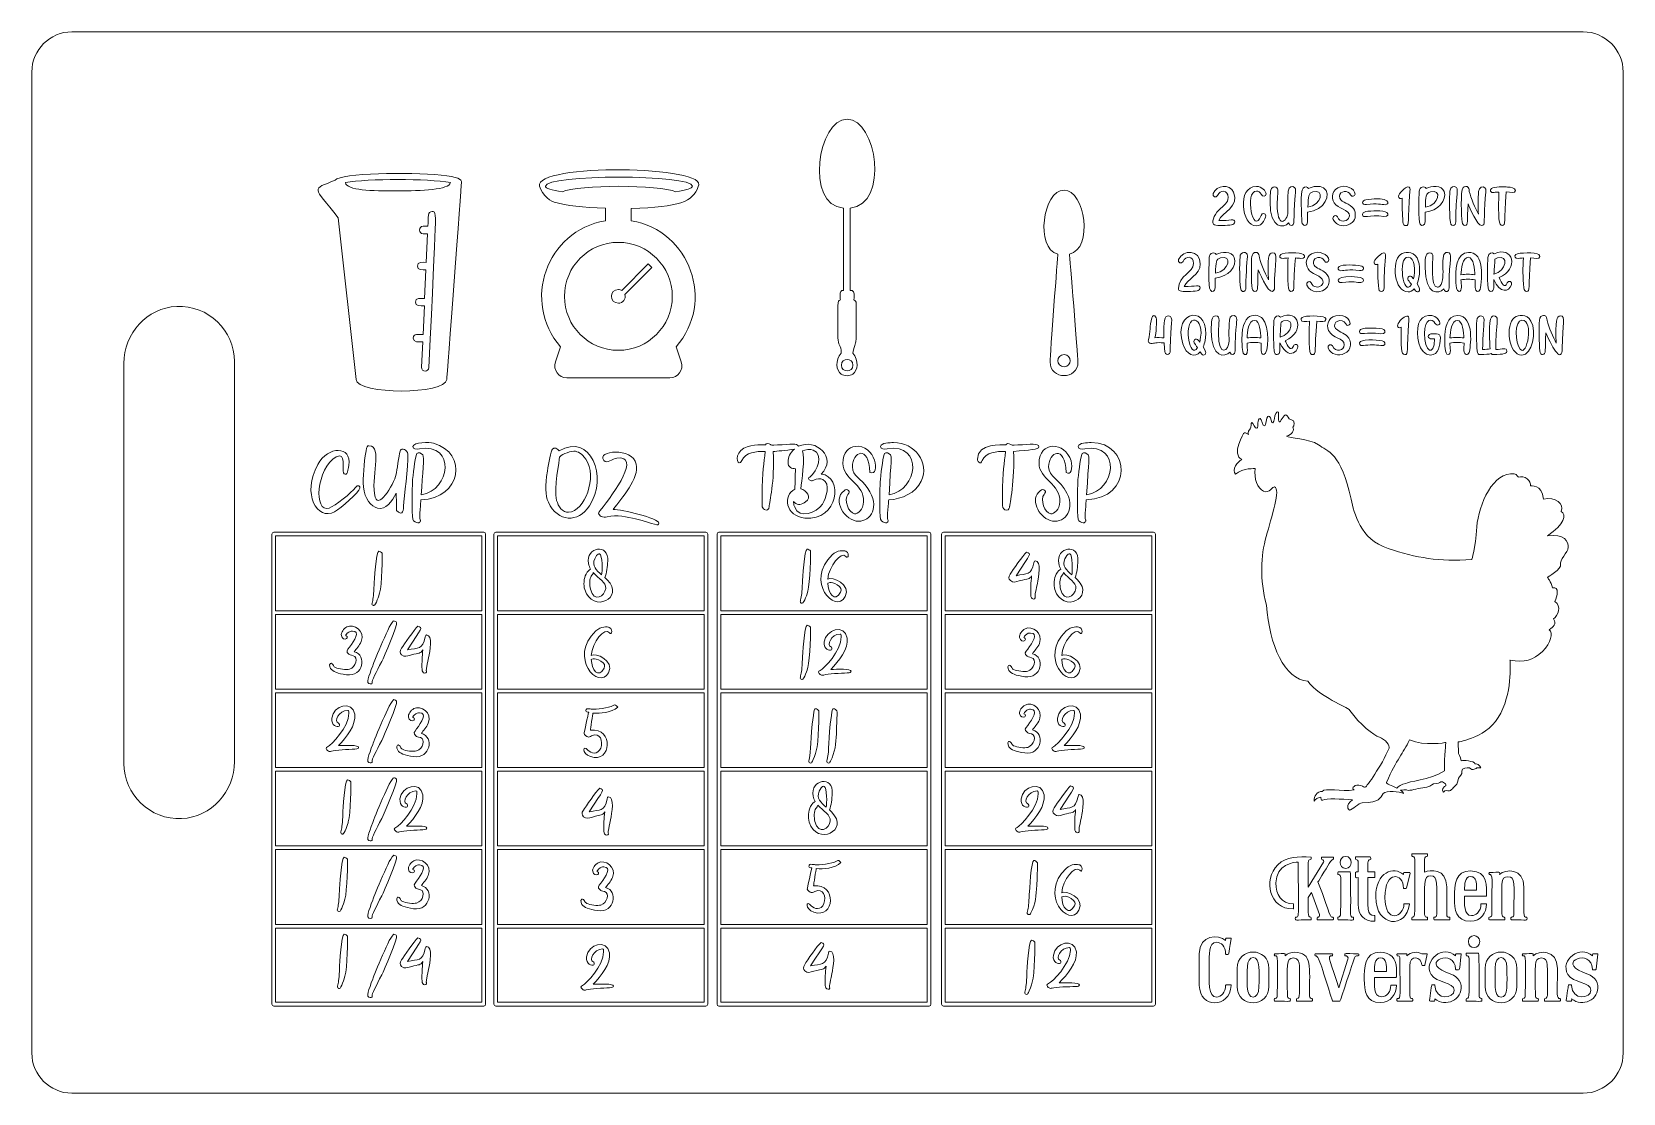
# Model space of a CAD drawing. Header units: inches. Extents: x 9.41 to 15.41, y -14.48 to -10.48.
import ezdxf

# ---------------------------------------------------------------- set-up
doc = ezdxf.new("R2010")
doc.units = ezdxf.units.IN
doc.header["$MEASUREMENT"] = 0
doc.layers.add('_U+0421_U+043B_U+043E_U+0439 1', color=7, linetype='Continuous')

# ---------------------------------------------------------------- blocks, each defined once
blk = doc.blocks.new('block 3')
at = {"layer": '_U+0421_U+043B_U+043E_U+0439 1', "color": 7, "lineweight": 9, "true_color": 0xffffff}
for points, knots in [([(12.486, -10.8125), (12.3749, -10.8125), (12.3265, -11.1349), (12.4722, -11.148), (12.4722, -11.148), (12.4722, -11.4582), (12.4722, -11.4582), (12.4722, -11.4582), (12.4665, -11.4582), (12.4665, -11.4582), (12.4578, -11.4633), (12.4596, -11.4708), (12.4596, -11.4881), (12.4596, -11.4898), (12.4601, -11.4921), (12.4607, -11.4938), (12.4468, -11.498), (12.4515, -11.5016), (12.4515, -11.636), (12.4515, -11.6657), (12.4636, -11.6623), (12.4636, -11.6941), (12.44, -11.7217), (12.4446, -11.7597), (12.4636, -11.7729), (12.4757, -11.7816), (12.4958, -11.7816), (12.5079, -11.7729), (12.5263, -11.7597), (12.5315, -11.7223), (12.5079, -11.6941), (12.5228, -11.6198), (12.5198, -11.6941), (12.5206, -11.5071), (12.5206, -11.5008), (12.5165, -11.4956), (12.5108, -11.4938), (12.5125, -11.4904), (12.5119, -11.4898), (12.5119, -11.4703), (12.5119, -11.4651), (12.5091, -11.4605), (12.505, -11.4582), (12.505, -11.4582), (12.497, -11.4582), (12.497, -11.4582), (12.497, -11.4582), (12.497, -11.148), (12.497, -11.148), (12.6463, -11.1329), (12.5971, -10.8125), (12.486, -10.8125)], [0, 0, 0, 0, 1, 1, 1, 2, 2, 2, 3, 3, 3, 4, 4, 4, 5, 5, 5, 6, 6, 6, 7, 7, 7, 8, 8, 8, 9, 9, 9, 10, 10, 10, 11, 11, 11, 12, 12, 12, 13, 13, 13, 14, 14, 14, 15, 15, 15, 16, 16, 16, 17, 17, 17, 17]), ([(12.5079, -11.7396), (12.5079, -11.7685), (12.4642, -11.7685), (12.4642, -11.7396), (12.4642, -11.7107), (12.5079, -11.7106), (12.5079, -11.7396)], [0, 0, 0, 0, 1, 1, 1, 2, 2, 2, 2])]:
    blk.add_open_spline(points, degree=3, knots=knots, dxfattribs=at)
blk = doc.blocks.new('block 4')
at = {"layer": '_U+0421_U+043B_U+043E_U+0439 1', "color": 7, "lineweight": 9, "true_color": 0xffffff}
for points, knots in [([(13.3038, -11.0799), (13.2239, -11.0799), (13.1941, -11.3013), (13.2803, -11.321), (13.2803, -11.321), (13.2512, -11.7053), (13.2512, -11.7269), (13.2512, -11.7962), (13.3564, -11.7964), (13.3564, -11.7269), (13.3564, -11.7048), (13.324, -11.3213), (13.324, -11.3213), (13.4152, -11.3017), (13.3832, -11.0799), (13.3038, -11.0799)], [0, 0, 0, 0, 1, 1, 1, 2, 2, 2, 3, 3, 3, 4, 4, 4, 5, 5, 5, 5]), ([(13.3038, -11.7459), (13.2732, -11.7459), (13.2732, -11.6997), (13.3038, -11.6997), (13.3344, -11.6997), (13.3344, -11.7459), (13.3038, -11.7459)], [0, 0, 0, 0, 1, 1, 1, 2, 2, 2, 2])]:
    blk.add_open_spline(points, degree=3, knots=knots, dxfattribs=at)
blk = doc.blocks.new('block 5')
at = {"layer": '_U+0421_U+043B_U+043E_U+0439 1', "color": 7, "lineweight": 9, "true_color": 0xffffff}
for points, knots in [([(15.1272, -12.3833), (15.1908, -12.3381), (15.2007, -12.3035), (15.1781, -12.2908), (15.1894, -12.2611), (15.1576, -12.235), (15.1117, -12.2441), (15.1074, -12.1862), (15.0622, -12.195), (15.0622, -12.195), (15.0668, -12.1765), (15.0396, -12.1525), (15.0163, -12.1622), (15.0163, -12.1622), (15.0121, -12.1509), (15.0015, -12.1495), (14.9231, -12.1375), (14.8659, -12.2653), (14.8602, -12.3494), (14.8546, -12.4334), (14.8412, -12.4723), (14.8412, -12.4723), (14.7176, -12.4815), (14.6328, -12.4656), (14.5258, -12.4306), (14.4188, -12.3957), (14.3986, -12.2971), (14.3859, -12.2452), (14.3488, -12.0693), (14.2969, -12.064), (14.2627, -12.0397), (14.2284, -12.0153), (14.1521, -12.0149), (14.143, -12.0075), (14.1638, -12.0022), (14.1737, -11.9832), (14.1659, -11.9736), (14.174, -11.9694), (14.1747, -11.9471), (14.161, -11.9454), (14.1472, -11.9436), (14.1479, -11.9281), (14.1398, -11.9267), (14.1317, -11.9252), (14.12, -11.9567), (14.1147, -11.9528), (14.1094, -11.9489), (14.1165, -11.9171), (14.1101, -11.9153), (14.1038, -11.9136), (14.0995, -11.9252), (14.097, -11.9411), (14.0946, -11.957), (14.0879, -11.9637), (14.0843, -11.9475), (14.0808, -11.9312), (14.078, -11.9291), (14.0716, -11.933), (14.0653, -11.9369), (14.0649, -11.9666), (14.0607, -11.9687), (14.0501, -11.9708), (14.0501, -11.9411), (14.0437, -11.9411), (14.031, -11.9411), (14.0374, -11.9729), (14.031, -11.9772), (14.0246, -11.9814), (14.0162, -11.956), (14.0119, -11.956), (14.0077, -11.956), (14.0098, -11.975), (14.0056, -11.9793), (13.9929, -11.992), (13.9992, -12.0005), (13.9992, -12.0005), (13.9992, -12.0005), (13.9886, -11.9941), (13.9844, -11.9941), (13.9801, -11.9941), (13.9335, -12.0767), (13.9738, -12.0958), (13.959, -12.1022), (13.9335, -12.134), (13.9505, -12.1509), (13.9801, -12.1255), (14.0246, -12.1297), (14.0246, -12.1297), (14.0188, -12.1663), (14.0331, -12.2049), (14.0564, -12.2145), (14.0797, -12.224), (14.0898, -12.1959), (14.0972, -12.1986), (14.1221, -12.2044), (14.0861, -12.312), (14.066, -12.3851), (14.0458, -12.4582), (14.0405, -12.5461), (14.067, -12.6436), (14.0776, -12.7951), (14.1359, -12.9243), (14.2228, -12.9307), (14.2704, -12.9932), (14.369, -13.025), (14.3817, -13.0409), (14.4198, -13.0949), (14.4702, -13.1341), (14.4929, -13.1415), (14.5157, -13.1489), (14.5337, -13.1749), (14.5295, -13.1834), (14.5009, -13.2501), (14.4442, -13.3288), (14.4397, -13.3299), (14.4352, -13.3309), (14.4318, -13.328), (14.4227, -13.3243), (14.4008, -13.3161), (14.3851, -13.3344), (14.3976, -13.3397), (14.3496, -13.3492), (14.2881, -13.3304), (14.2772, -13.3461), (14.2579, -13.3463), (14.2455, -13.3635), (14.2466, -13.3823), (14.2477, -13.3783), (14.2657, -13.3669), (14.2726, -13.3683), (14.2726, -13.3683), (14.271, -13.3828), (14.2792, -13.3786), (14.2911, -13.3714), (14.352, -13.3757), (14.3912, -13.3773), (14.3616, -13.3985), (14.3764, -13.4165), (14.3806, -13.4165), (14.3886, -13.417), (14.4161, -13.3884), (14.4273, -13.3889), (14.4977, -13.3889), (14.494, -13.3699), (14.5072, -13.3545), (14.5205, -13.3391), (14.5684, -13.3482), (14.5843, -13.3535), (14.5833, -13.3497), (14.5789, -13.3458), (14.5728, -13.3419), (14.5808, -13.3409), (14.5914, -13.3398), (14.5952, -13.3407), (14.6105, -13.3465), (14.6323, -13.3333), (14.6566, -13.3328), (14.681, -13.3322), (14.6884, -13.3195), (14.6969, -13.3179), (14.7138, -13.3169), (14.7197, -13.3132), (14.7239, -13.31), (14.7281, -13.3068), (14.7546, -13.319), (14.7387, -13.328), (14.7228, -13.337), (14.735, -13.3492), (14.735, -13.3492), (14.735, -13.3492), (14.7377, -13.3428), (14.744, -13.3428), (14.7647, -13.3502), (14.7679, -13.3322), (14.7785, -13.3254), (14.7891, -13.3185), (14.788, -13.3031), (14.7912, -13.2967), (14.7944, -13.2904), (14.8081, -13.2819), (14.8039, -13.2692), (14.8023, -13.2591), (14.824, -13.2549), (14.8325, -13.2575), (14.8442, -13.2718), (14.8601, -13.2575), (14.8601, -13.2575), (14.8601, -13.2575), (14.8664, -13.2575), (14.8754, -13.2575), (14.8749, -13.248), (14.8563, -13.239), (14.8532, -13.2417), (14.8516, -13.2311), (14.8087, -13.2279), (14.8013, -13.2305), (14.7981, -13.2157), (14.7912, -13.203), (14.7912, -13.203), (14.7912, -13.203), (14.7903, -13.1595), (14.7903, -13.1595), (14.7903, -13.1595), (14.9047, -13.144), (14.9506, -13.0508), (14.9966, -12.9575), (14.9852, -12.8509), (14.9852, -12.8509), (15.0382, -12.8608), (15.0735, -12.8523), (15.1074, -12.8184), (15.1413, -12.7845), (15.1477, -12.7499), (15.1329, -12.7365), (15.1491, -12.7266), (15.1611, -12.7139), (15.1498, -12.6962), (15.1661, -12.6842), (15.1809, -12.6482), (15.1545, -12.6298), (15.1628, -12.6114), (15.1738, -12.5733), (15.1449, -12.5789), (15.1399, -12.5556), (15.1265, -12.5394), (15.1265, -12.5394), (15.1265, -12.5394), (15.1809, -12.5062), (15.176, -12.4907), (15.171, -12.4751), (15.2035, -12.4462), (15.2049, -12.4257), (15.2063, -12.4052), (15.1901, -12.372), (15.1272, -12.3833)], [0, 0, 0, 0, 1, 1, 1, 2, 2, 2, 3, 3, 3, 4, 4, 4, 5, 5, 5, 6, 6, 6, 7, 7, 7, 8, 8, 8, 9, 9, 9, 10, 10, 10, 11, 11, 11, 12, 12, 12, 13, 13, 13, 14, 14, 14, 15, 15, 15, 16, 16, 16, 17, 17, 17, 18, 18, 18, 19, 19, 19, 20, 20, 20, 21, 21, 21, 22, 22, 22, 23, 23, 23, 24, 24, 24, 25, 25, 25, 26, 26, 26, 27, 27, 27, 28, 28, 28, 29, 29, 29, 30, 30, 30, 31, 31, 31, 32, 32, 32, 33, 33, 33, 34, 34, 34, 35, 35, 35, 36, 36, 36, 37, 37, 37, 38, 38, 38, 39, 39, 39, 40, 40, 40, 41, 41, 41, 42, 42, 42, 43, 43, 43, 44, 44, 44, 45, 45, 45, 46, 46, 46, 47, 47, 47, 48, 48, 48, 49, 49, 49, 50, 50, 50, 51, 51, 51, 52, 52, 52, 53, 53, 53, 54, 54, 54, 55, 55, 55, 56, 56, 56, 57, 57, 57, 58, 58, 58, 59, 59, 59, 60, 60, 60, 61, 61, 61, 62, 62, 62, 63, 63, 63, 64, 64, 64, 65, 65, 65, 66, 66, 66, 67, 67, 67, 68, 68, 68, 69, 69, 69, 70, 70, 70, 71, 71, 71, 72, 72, 72, 73, 73, 73, 74, 74, 74, 75, 75, 75, 76, 76, 76, 77, 77, 77, 78, 78, 78, 78]), ([(14.7377, -13.2681), (14.6821, -13.3052), (14.5995, -13.3075), (14.5926, -13.3166), (14.5777, -13.3172), (14.5631, -13.3285), (14.5582, -13.3339), (14.5382, -13.3229), (14.5174, -13.3172), (14.52, -13.3121), (14.5586, -13.2226), (14.5814, -13.204), (14.6063, -13.1521), (14.663, -13.1765), (14.743, -13.1617), (14.743, -13.1617), (14.743, -13.1617), (14.7382, -13.2099), (14.7377, -13.2681)], [0, 0, 0, 0, 1, 1, 1, 2, 2, 2, 3, 3, 3, 4, 4, 4, 5, 5, 5, 6, 6, 6, 6])]:
    blk.add_open_spline(points, degree=3, knots=knots, dxfattribs=at)
blk = doc.blocks.new('block 6')
at = {"layer": '_U+0421_U+043B_U+043E_U+0439 1', "color": 7, "lineweight": 9, "true_color": 0xffffff}
for points, knots in [([(11.3259, -11.0652), (11.3259, -11.0652), (11.3259, -11.0652), (11.3259, -11.0652), (11.3371, -11.1001), (11.3715, -11.126), (11.3876, -11.126), (11.4225, -11.1374), (11.4915, -11.1459), (11.5746, -11.1485), (11.5746, -11.1485), (11.5746, -11.1952), (11.5746, -11.1952), (11.352, -11.2332), (11.2575, -11.501), (11.4056, -11.6704), (11.4056, -11.6704), (11.3863, -11.727), (11.3863, -11.727), (11.3762, -11.7568), (11.3983, -11.7877), (11.4297, -11.7877), (11.4297, -11.7877), (11.8172, -11.7877), (11.8172, -11.7877), (11.8486, -11.7877), (11.8707, -11.7568), (11.8606, -11.727), (11.8606, -11.727), (11.8413, -11.6704), (11.8413, -11.6704), (11.9894, -11.5011), (11.895, -11.2332), (11.6723, -11.1952), (11.6723, -11.1952), (11.6723, -11.1487), (11.6723, -11.1487), (11.8548, -11.1438), (11.9038, -11.1245), (11.9249, -11.0667), (11.9742, -10.9869), (11.3047, -10.9784), (11.3259, -11.0652)], [0, 0, 0, 0, 1, 1, 1, 2, 2, 2, 3, 3, 3, 4, 4, 4, 5, 5, 5, 6, 6, 6, 7, 7, 7, 8, 8, 8, 9, 9, 9, 10, 10, 10, 11, 11, 11, 12, 12, 12, 13, 13, 13, 14, 14, 14, 14]), ([(11.8402, -11.0866), (11.7786, -11.0586), (11.4725, -11.0586), (11.411, -11.0866), (11.3722, -11.0807), (11.3482, -11.0732), (11.3482, -11.0651), (11.3482, -11.0198), (11.9029, -11.0197), (11.9029, -11.0651), (11.9029, -11.0732), (11.8789, -11.0807), (11.8402, -11.0866)], [0, 0, 0, 0, 1, 1, 1, 2, 2, 2, 3, 3, 3, 4, 4, 4, 4]), ([(11.8268, -11.4802), (11.8268, -11.5924), (11.7357, -11.6835), (11.6235, -11.6835), (11.5112, -11.6835), (11.4201, -11.5924), (11.4201, -11.4802), (11.4201, -11.3679), (11.5112, -11.2768), (11.6235, -11.2768), (11.7357, -11.2768), (11.8268, -11.3679), (11.8268, -11.4802)], [0, 0, 0, 0, 1, 1, 1, 2, 2, 2, 3, 3, 3, 4, 4, 4, 4])]:
    blk.add_open_spline(points, degree=3, knots=knots, dxfattribs=at)
blk = doc.blocks.new('block 7')
at = {"layer": '_U+0421_U+043B_U+043E_U+0439 1', "color": 7, "lineweight": 9, "true_color": 0xffffff}
for points, knots in [([(10.9548, -11.0237), (10.8355, -11.0115), (10.5771, -11.0142), (10.5555, -11.0429), (10.4663, -11.0792), (10.4699, -11.0612), (10.5673, -11.1839), (10.5673, -11.1839), (10.6347, -11.794), (10.6347, -11.794), (10.6347, -11.794), (10.6348, -11.794), (10.6348, -11.794), (10.6388, -11.8514), (10.9734, -11.8517), (10.9762, -11.7936), (10.9762, -11.7936), (10.9762, -11.7936), (10.9762, -11.7936), (10.9764, -11.792), (11.0318, -11.0541), (11.0319, -11.0525), (11.0319, -11.0525), (11.0319, -11.0525), (11.0319, -11.0525), (11.0325, -11.0381), (11.0195, -11.0304), (10.9548, -11.0237)], [0, 0, 0, 0, 1, 1, 1, 2, 2, 2, 3, 3, 3, 4, 4, 4, 5, 5, 5, 6, 6, 6, 7, 7, 7, 8, 8, 8, 9, 9, 9, 9]), ([(10.7883, -11.083), (10.6932, -11.083), (10.6001, -11.0811), (10.5941, -11.0517), (10.6812, -11.0358), (10.9034, -11.0358), (10.9906, -11.0517), (10.9842, -11.0783), (10.8833, -11.083), (10.7883, -11.083)], [0, 0, 0, 0, 1, 1, 1, 2, 2, 2, 3, 3, 3, 3]), ([(10.9092, -11.7486), (10.9084, -11.7669), (10.8806, -11.7658), (10.8814, -11.7473), (10.8814, -11.7473), (10.8857, -11.6516), (10.8857, -11.6516), (10.8692, -11.6516), (10.8503, -11.6548), (10.8503, -11.6377), (10.8503, -11.6205), (10.8698, -11.6239), (10.887, -11.6239), (10.887, -11.6239), (10.8919, -11.5158), (10.8919, -11.5158), (10.876, -11.5158), (10.8581, -11.5186), (10.8581, -11.5019), (10.8581, -11.485), (10.8767, -11.488), (10.8931, -11.488), (10.8931, -11.488), (10.898, -11.3799), (10.898, -11.3799), (10.8841, -11.3799), (10.8659, -11.3827), (10.8659, -11.366), (10.8659, -11.3491), (10.8848, -11.3521), (10.8992, -11.3521), (10.8992, -11.3521), (10.9041, -11.2441), (10.9041, -11.2441), (10.9041, -11.2441), (10.8877, -11.2441), (10.8877, -11.2441), (10.8693, -11.2441), (10.8693, -11.2163), (10.8877, -11.2163), (10.8877, -11.2163), (10.9053, -11.2163), (10.9053, -11.2163), (10.9069, -11.1805), (10.9039, -11.1598), (10.9217, -11.1609), (10.9415, -11.1618), (10.9366, -11.1396), (10.9092, -11.7486)], [0, 0, 0, 0, 1, 1, 1, 2, 2, 2, 3, 3, 3, 4, 4, 4, 5, 5, 5, 6, 6, 6, 7, 7, 7, 8, 8, 8, 9, 9, 9, 10, 10, 10, 11, 11, 11, 12, 12, 12, 13, 13, 13, 14, 14, 14, 15, 15, 15, 16, 16, 16, 16])]:
    blk.add_open_spline(points, degree=3, knots=knots, dxfattribs=at)
blk = doc.blocks.new('block 2')
at = {"layer": '_U+0421_U+043B_U+043E_U+0439 1', "color": 7, "lineweight": 9, "true_color": 0xffffff}
blk.add_open_spline([(11.6366, -11.4579), (11.6366, -11.4579), (11.7363, -11.3582), (11.7363, -11.3582), (11.7363, -11.3582), (11.7497, -11.3715), (11.7497, -11.3715), (11.7497, -11.3715), (11.6483, -11.473), (11.6483, -11.473), (11.6533, -11.4903), (11.6401, -11.5061), (11.6235, -11.5061), (11.5892, -11.5061), (11.5891, -11.4542), (11.6235, -11.4542), (11.6283, -11.4542), (11.6327, -11.4556), (11.6366, -11.4579)], degree=3, knots=[0, 0, 0, 0, 1, 1, 1, 2, 2, 2, 3, 3, 3, 4, 4, 4, 5, 5, 5, 6, 6, 6, 6], dxfattribs=at)
at = {"layer": '_U+0421_U+043B_U+043E_U+0439 1'}
for name in ['block 3', 'block 6', 'block 7', 'block 4', 'block 5']:
    blk.add_blockref(name, (0, 0), dxfattribs=at)
blk = doc.blocks.new('block 9')
at = {"layer": '_U+0421_U+043B_U+043E_U+0439 1', "color": 7, "lineweight": 9, "true_color": 0xffffff}
for points, knots in [([(14.895, -13.7693), (14.895, -13.7693), (14.8775, -13.7693), (14.8775, -13.7693), (14.8765, -13.7693), (14.8758, -13.7701), (14.8758, -13.7711), (14.8758, -13.7841), (14.8709, -13.7967), (14.8627, -13.8048), (14.8566, -13.8108), (14.8491, -13.814), (14.8409, -13.814), (14.8408, -13.814), (14.8406, -13.814), (14.8405, -13.814), (14.81, -13.814), (14.8139, -13.7683), (14.8142, -13.7404), (14.8142, -13.7404), (14.895, -13.7404), (14.895, -13.7404), (14.8959, -13.7404), (14.8967, -13.7397), (14.8967, -13.7387), (14.8967, -13.7085), (14.9043, -13.6458), (14.8367, -13.6458), (14.7793, -13.6458), (14.7756, -13.6941), (14.7756, -13.749), (14.7756, -13.7909), (14.7803, -13.8357), (14.8367, -13.8357), (14.8757, -13.8357), (14.8967, -13.8024), (14.8967, -13.7711), (14.8967, -13.7701), (14.8959, -13.7693), (14.895, -13.7693)], [0, 0, 0, 0, 1, 1, 1, 2, 2, 2, 3, 3, 3, 4, 4, 4, 5, 5, 5, 6, 6, 6, 7, 7, 7, 8, 8, 8, 9, 9, 9, 10, 10, 10, 11, 11, 11, 12, 12, 12, 13, 13, 13, 13]), ([(14.8591, -13.7187), (14.8591, -13.7187), (14.8142, -13.7187), (14.8142, -13.7187), (14.8141, -13.6961), (14.8142, -13.6672), (14.8369, -13.6672), (14.8428, -13.6672), (14.8473, -13.6689), (14.8508, -13.6725), (14.8606, -13.6824), (14.8592, -13.7047), (14.8591, -13.7187)], [0, 0, 0, 0, 1, 1, 1, 2, 2, 2, 3, 3, 3, 4, 4, 4, 4])]:
    blk.add_open_spline(points, degree=3, knots=knots, dxfattribs=at)
blk = doc.blocks.new('block 10')
at = {"layer": '_U+0421_U+043B_U+043E_U+0439 1', "color": 7, "lineweight": 9, "true_color": 0xffffff}
for points, knots in [([(13.9565, -14.0135), (13.9565, -14.0135), (13.9565, -14.0808), (13.9565, -14.0808), (13.9565, -14.1652), (14.0766, -14.1615), (14.0766, -14.0808), (14.0766, -14.0808), (14.0766, -14.0135), (14.0766, -14.0135), (14.0766, -13.931), (13.9565, -13.9308), (13.9565, -14.0135)], [0, 0, 0, 0, 1, 1, 1, 2, 2, 2, 3, 3, 3, 4, 4, 4, 4]), ([(14.0166, -13.9724), (14.0453, -13.9718), (14.0387, -14.0285), (14.0387, -14.0821), (14.0387, -14.1355), (13.9944, -14.1352), (13.9944, -14.0813), (13.9944, -14.0249), (13.9887, -13.973), (14.0166, -13.9724)], [0, 0, 0, 0, 1, 1, 1, 2, 2, 2, 3, 3, 3, 3])]:
    blk.add_open_spline(points, degree=3, knots=knots, dxfattribs=at)
blk = doc.blocks.new('block 11')
at = {"layer": '_U+0421_U+043B_U+043E_U+0439 1', "color": 7, "lineweight": 9, "true_color": 0xffffff}
for points, knots in [([(14.4968, -13.9522), (14.4347, -13.9522), (14.4358, -14.0116), (14.4358, -14.0554), (14.4358, -14.0974), (14.4405, -14.1422), (14.4968, -14.1422), (14.5358, -14.1422), (14.5569, -14.1088), (14.5569, -14.0775), (14.5569, -14.0765), (14.5561, -14.0758), (14.5551, -14.0758), (14.5551, -14.0758), (14.5377, -14.0758), (14.5377, -14.0758), (14.5367, -14.0758), (14.5359, -14.0765), (14.5359, -14.0775), (14.5359, -14.0995), (14.5221, -14.1204), (14.501, -14.1204), (14.5009, -14.1204), (14.5008, -14.1204), (14.5007, -14.1204), (14.4695, -14.1204), (14.4741, -14.0722), (14.4744, -14.0469), (14.4744, -14.0469), (14.5551, -14.0469), (14.5551, -14.0469), (14.5561, -14.0469), (14.5569, -14.0461), (14.5569, -14.0451), (14.5569, -14.0451), (14.5569, -14.0135), (14.5569, -14.0135), (14.5569, -13.9751), (14.5344, -13.9522), (14.4968, -13.9522)], [0, 0, 0, 0, 1, 1, 1, 2, 2, 2, 3, 3, 3, 4, 4, 4, 5, 5, 5, 6, 6, 6, 7, 7, 7, 8, 8, 8, 9, 9, 9, 10, 10, 10, 11, 11, 11, 12, 12, 12, 13, 13, 13, 13]), ([(14.4971, -13.9737), (14.5209, -13.9737), (14.5195, -14.0024), (14.5192, -14.0252), (14.5192, -14.0252), (14.4744, -14.0252), (14.4744, -14.0252), (14.4742, -14.0026), (14.4744, -13.9737), (14.4971, -13.9737)], [0, 0, 0, 0, 1, 1, 1, 2, 2, 2, 3, 3, 3, 3])]:
    blk.add_open_spline(points, degree=3, knots=knots, dxfattribs=at)
blk = doc.blocks.new('block 12')
at = {"layer": '_U+0421_U+043B_U+043E_U+0439 1', "color": 7, "lineweight": 9, "true_color": 0xffffff}
for points, knots in [([(14.8915, -14.0135), (14.8915, -14.0135), (14.8915, -14.0808), (14.8915, -14.0808), (14.8915, -14.1652), (15.0115, -14.1615), (15.0115, -14.0808), (15.0115, -14.0808), (15.0115, -14.0135), (15.0115, -14.0135), (15.0115, -13.931), (14.8915, -13.9308), (14.8915, -14.0135)], [0, 0, 0, 0, 1, 1, 1, 2, 2, 2, 3, 3, 3, 4, 4, 4, 4]), ([(14.9293, -14.0117), (14.9293, -13.9598), (14.9736, -13.9594), (14.9736, -14.0102), (14.9736, -14.069), (14.9793, -14.122), (14.9515, -14.122), (14.9229, -14.122), (14.9293, -14.0617), (14.9293, -14.0117)], [0, 0, 0, 0, 1, 1, 1, 2, 2, 2, 3, 3, 3, 3])]:
    blk.add_open_spline(points, degree=3, knots=knots, dxfattribs=at)
blk = doc.blocks.new('block 8')
at = {"layer": '_U+0421_U+043B_U+043E_U+0439 1', "color": 7, "lineweight": 9, "true_color": 0xffffff}
for points, knots in [([(14.2594, -13.8301), (14.2584, -13.8301), (14.2576, -13.8293), (14.2576, -13.8283), (14.2576, -13.8254), (14.2569, -13.8196), (14.2596, -13.8199), (14.2655, -13.8209), (14.2692, -13.8158), (14.267, -13.8099), (14.267, -13.8099), (14.2364, -13.7265), (14.2364, -13.7265), (14.2364, -13.7265), (14.2247, -13.7453), (14.2247, -13.7453), (14.2247, -13.7966), (14.2201, -13.8202), (14.234, -13.8202), (14.2366, -13.8202), (14.2357, -13.8255), (14.2357, -13.8283), (14.2357, -13.8293), (14.2349, -13.8301), (14.234, -13.8301), (14.17, -13.8301), (14.176, -13.8346), (14.176, -13.8219), (14.176, -13.8209), (14.1767, -13.8202), (14.1777, -13.8202), (14.1916, -13.8202), (14.187, -13.813), (14.187, -13.6125), (14.1724, -13.6112), (14.1026, -13.6215), (14.1026, -13.6912), (14.1026, -13.7346), (14.124, -13.7698), (14.1674, -13.7698), (14.1684, -13.7698), (14.1692, -13.7706), (14.1692, -13.7716), (14.1692, -13.7716), (14.1692, -13.7875), (14.1692, -13.7875), (14.1692, -13.7885), (14.1684, -13.7892), (14.1674, -13.7892), (14.0775, -13.7892), (14.0539, -13.6793), (14.1096, -13.6232), (14.1439, -13.5888), (14.1877, -13.5934), (14.234, -13.5934), (14.2349, -13.5934), (14.2357, -13.5941), (14.2357, -13.5951), (14.2357, -13.5979), (14.2366, -13.6033), (14.234, -13.6033), (14.2201, -13.6033), (14.2247, -13.601), (14.2247, -13.7064), (14.2247, -13.7064), (14.2823, -13.6132), (14.2823, -13.6132), (14.2855, -13.608), (14.2813, -13.6031), (14.2762, -13.6033), (14.2736, -13.6033), (14.2743, -13.5978), (14.2743, -13.5951), (14.2743, -13.5941), (14.2751, -13.5934), (14.2761, -13.5934), (14.2761, -13.5934), (14.3177, -13.5934), (14.3177, -13.5934), (14.3187, -13.5934), (14.3194, -13.5941), (14.3194, -13.5951), (14.3194, -13.5979), (14.3203, -13.6033), (14.3177, -13.6033), (14.313, -13.6033), (14.3101, -13.6079), (14.3063, -13.6138), (14.3036, -13.6181), (14.264, -13.6824), (14.2613, -13.6867), (14.3116, -13.8226), (14.3063, -13.8202), (14.3177, -13.8202), (14.3187, -13.8202), (14.3194, -13.8209), (14.3194, -13.8219), (14.3194, -13.8248), (14.3203, -13.8301), (14.3177, -13.8301), (14.3177, -13.8301), (14.2594, -13.8301), (14.2594, -13.8301)], [0, 0, 0, 0, 1, 1, 1, 2, 2, 2, 3, 3, 3, 4, 4, 4, 5, 5, 5, 6, 6, 6, 7, 7, 7, 8, 8, 8, 9, 9, 9, 10, 10, 10, 11, 11, 11, 12, 12, 12, 13, 13, 13, 14, 14, 14, 15, 15, 15, 16, 16, 16, 17, 17, 17, 18, 18, 18, 19, 19, 19, 20, 20, 20, 21, 21, 21, 22, 22, 22, 23, 23, 23, 24, 24, 24, 25, 25, 25, 26, 26, 26, 27, 27, 27, 28, 28, 28, 29, 29, 29, 30, 30, 30, 31, 31, 31, 32, 32, 32, 33, 33, 33, 34, 34, 34, 34]), ([(14.3657, -13.5913), (14.3938, -13.5913), (14.3938, -13.6364), (14.3657, -13.6364), (14.3374, -13.6364), (14.337, -13.5913), (14.3657, -13.5913)], [0, 0, 0, 0, 1, 1, 1, 2, 2, 2, 2]), ([(14.413, -13.7716), (14.413, -13.7716), (14.413, -13.6711), (14.413, -13.6711), (14.41, -13.6711), (14.4027, -13.672), (14.4027, -13.6693), (14.4027, -13.6693), (14.4027, -13.6514), (14.4027, -13.6514), (14.4027, -13.6487), (14.41, -13.6496), (14.413, -13.6496), (14.413, -13.6496), (14.413, -13.6151), (14.413, -13.6151), (14.413, -13.6045), (14.4081, -13.6033), (14.4045, -13.6033), (14.4018, -13.6033), (14.4027, -13.5975), (14.4027, -13.5946), (14.4027, -13.5936), (14.4035, -13.5929), (14.4045, -13.5929), (14.4045, -13.5929), (14.4584, -13.5929), (14.4584, -13.5929), (14.4609, -13.5929), (14.4615, -13.6039), (14.4582, -13.6033), (14.4509, -13.6024), (14.4496, -13.6078), (14.4496, -13.6151), (14.4496, -13.6151), (14.4496, -13.6496), (14.4496, -13.6496), (14.4496, -13.6496), (14.4743, -13.6496), (14.4743, -13.6496), (14.4753, -13.6496), (14.4761, -13.6504), (14.4761, -13.6514), (14.4761, -13.6514), (14.4761, -13.6693), (14.4761, -13.6693), (14.4761, -13.6703), (14.4753, -13.6711), (14.4743, -13.6711), (14.4743, -13.6711), (14.4496, -13.6711), (14.4496, -13.6711), (14.4496, -13.7963), (14.4435, -13.814), (14.4743, -13.814), (14.4753, -13.814), (14.4761, -13.8148), (14.4761, -13.8157), (14.4761, -13.8157), (14.4761, -13.834), (14.4761, -13.834), (14.4761, -13.8349), (14.4753, -13.8357), (14.4744, -13.8357), (14.4351, -13.8366), (14.413, -13.8113), (14.413, -13.7716)], [0, 0, 0, 0, 1, 1, 1, 2, 2, 2, 3, 3, 3, 4, 4, 4, 5, 5, 5, 6, 6, 6, 7, 7, 7, 8, 8, 8, 9, 9, 9, 10, 10, 10, 11, 11, 11, 12, 12, 12, 13, 13, 13, 14, 14, 14, 15, 15, 15, 16, 16, 16, 17, 17, 17, 18, 18, 18, 19, 19, 19, 20, 20, 20, 21, 21, 21, 22, 22, 22, 22]), ([(14.6865, -13.6644), (14.6568, -13.6644), (14.6635, -13.6924), (14.6635, -13.8091), (14.6635, -13.8129), (14.6648, -13.8163), (14.6669, -13.8183), (14.6685, -13.8197), (14.6705, -13.8203), (14.6727, -13.8202), (14.6732, -13.8201), (14.6737, -13.8203), (14.674, -13.8206), (14.6749, -13.8215), (14.6746, -13.827), (14.6746, -13.8283), (14.6746, -13.8293), (14.6738, -13.8301), (14.6728, -13.8301), (14.6728, -13.8301), (14.6166, -13.8301), (14.6166, -13.8301), (14.6156, -13.8301), (14.6149, -13.8293), (14.6149, -13.8283), (14.6149, -13.8255), (14.614, -13.8202), (14.6166, -13.8202), (14.6305, -13.8202), (14.6259, -13.8075), (14.6259, -13.6031), (14.6259, -13.5917), (14.621, -13.5915), (14.6178, -13.5913), (14.6138, -13.5911), (14.6149, -13.5878), (14.6149, -13.5836), (14.6149, -13.5826), (14.6156, -13.5818), (14.6166, -13.5818), (14.6166, -13.5818), (14.6728, -13.5818), (14.6728, -13.5818), (14.6738, -13.5818), (14.6746, -13.5826), (14.6746, -13.5836), (14.6746, -13.5868), (14.6756, -13.5911), (14.6725, -13.5912), (14.6703, -13.5914), (14.6635, -13.5917), (14.6635, -13.6023), (14.6635, -13.6023), (14.6635, -13.6506), (14.6635, -13.6506), (14.6824, -13.6404), (14.7465, -13.6351), (14.7465, -13.7061), (14.7465, -13.7061), (14.7465, -13.8093), (14.7465, -13.8093), (14.7465, -13.813), (14.7478, -13.8164), (14.7499, -13.8183), (14.7516, -13.8198), (14.7537, -13.8204), (14.7561, -13.8202), (14.7566, -13.82), (14.7571, -13.8203), (14.7575, -13.8206), (14.7579, -13.8209), (14.7581, -13.8214), (14.7581, -13.8219), (14.7581, -13.8219), (14.7581, -13.8283), (14.7581, -13.8283), (14.7581, -13.8293), (14.7573, -13.8301), (14.7563, -13.8301), (14.7563, -13.8301), (14.6996, -13.8301), (14.6996, -13.8301), (14.6969, -13.8301), (14.6978, -13.8248), (14.6978, -13.8219), (14.6978, -13.821), (14.6986, -13.8201), (14.6997, -13.8202), (14.7056, -13.8209), (14.7089, -13.8152), (14.7089, -13.8091), (14.7089, -13.6908), (14.7153, -13.6644), (14.6865, -13.6644)], [0, 0, 0, 0, 1, 1, 1, 2, 2, 2, 3, 3, 3, 4, 4, 4, 5, 5, 5, 6, 6, 6, 7, 7, 7, 8, 8, 8, 9, 9, 9, 10, 10, 10, 11, 11, 11, 12, 12, 12, 13, 13, 13, 14, 14, 14, 15, 15, 15, 16, 16, 16, 17, 17, 17, 18, 18, 18, 19, 19, 19, 20, 20, 20, 21, 21, 21, 22, 22, 22, 23, 23, 23, 24, 24, 24, 25, 25, 25, 26, 26, 26, 27, 27, 27, 28, 28, 28, 29, 29, 29, 30, 30, 30, 31, 31, 31, 31]), ([(14.3357, -13.8219), (14.3357, -13.8209), (14.3365, -13.8202), (14.3374, -13.8202), (14.3416, -13.8202), (14.3467, -13.814), (14.3467, -13.8091), (14.3467, -13.6693), (14.3519, -13.6597), (14.3387, -13.6591), (14.3371, -13.659), (14.3357, -13.659), (14.3357, -13.6573), (14.3357, -13.6454), (14.3312, -13.6496), (14.3826, -13.6496), (14.3853, -13.6496), (14.3844, -13.8064), (14.3844, -13.8091), (14.3844, -13.8151), (14.3873, -13.8205), (14.3936, -13.8202), (14.3947, -13.8201), (14.3954, -13.821), (14.3954, -13.8219), (14.3954, -13.8346), (14.4014, -13.8301), (14.3374, -13.8301), (14.3348, -13.8301), (14.3357, -13.8248), (14.3357, -13.8219)], [0, 0, 0, 0, 1, 1, 1, 2, 2, 2, 3, 3, 3, 4, 4, 4, 5, 5, 5, 6, 6, 6, 7, 7, 7, 8, 8, 8, 9, 9, 9, 10, 10, 10, 10]), ([(14.4791, -13.7431), (14.4791, -13.6494), (14.5474, -13.6266), (14.5836, -13.6598), (14.5836, -13.6483), (14.5809, -13.6514), (14.6067, -13.6514), (14.6078, -13.6514), (14.6086, -13.6525), (14.6084, -13.6536), (14.6084, -13.6536), (14.595, -13.7108), (14.595, -13.7108), (14.5945, -13.7131), (14.5836, -13.7131), (14.5836, -13.7104), (14.5836, -13.6538), (14.5138, -13.6409), (14.5138, -13.7454), (14.5138, -13.8479), (14.5854, -13.819), (14.5854, -13.7711), (14.5854, -13.7701), (14.5862, -13.7693), (14.5872, -13.7693), (14.5872, -13.7693), (14.6041, -13.7693), (14.6041, -13.7693), (14.6052, -13.7693), (14.606, -13.7702), (14.6059, -13.7712), (14.5961, -13.8643), (14.4791, -13.8596), (14.4791, -13.7431)], [0, 0, 0, 0, 1, 1, 1, 2, 2, 2, 3, 3, 3, 4, 4, 4, 5, 5, 5, 6, 6, 6, 7, 7, 7, 8, 8, 8, 9, 9, 9, 10, 10, 10, 11, 11, 11, 11]), ([(14.9077, -13.8199), (14.9147, -13.8204), (14.9169, -13.8149), (14.9169, -13.808), (14.9169, -13.6655), (14.9214, -13.6593), (14.9076, -13.6593), (14.9047, -13.6593), (14.9052, -13.6514), (14.9076, -13.6514), (14.9504, -13.6514), (14.9463, -13.6477), (14.9463, -13.6591), (14.9669, -13.6389), (15.038, -13.6322), (15.038, -13.7071), (15.038, -13.8097), (15.0336, -13.8202), (15.0475, -13.8202), (15.0485, -13.8202), (15.0493, -13.8209), (15.0493, -13.8219), (15.0493, -13.8346), (15.0553, -13.8301), (14.9908, -13.8301), (14.9882, -13.8301), (14.989, -13.8248), (14.989, -13.8219), (14.989, -13.8209), (14.9898, -13.8202), (14.9908, -13.8202), (14.9992, -13.8202), (15.0001, -13.8121), (15.0001, -13.8086), (15.0001, -13.6936), (15.0069, -13.6675), (14.9777, -13.6675), (14.9475, -13.6675), (14.9548, -13.6941), (14.9548, -13.808), (14.9548, -13.815), (14.957, -13.8204), (14.9639, -13.8199), (14.9665, -13.8192), (14.9658, -13.8256), (14.9658, -13.8283), (14.9658, -13.8293), (14.965, -13.8301), (14.9641, -13.8301), (14.9641, -13.8301), (14.9076, -13.8301), (14.9076, -13.8301), (14.9049, -13.8301), (14.9047, -13.8192), (14.9077, -13.8199)], [0, 0, 0, 0, 1, 1, 1, 2, 2, 2, 3, 3, 3, 4, 4, 4, 5, 5, 5, 6, 6, 6, 7, 7, 7, 8, 8, 8, 9, 9, 9, 10, 10, 10, 11, 11, 11, 12, 12, 12, 13, 13, 13, 14, 14, 14, 15, 15, 15, 16, 16, 16, 17, 17, 17, 18, 18, 18, 18]), ([(13.9341, -14.0774), (13.9281, -14.1651), (13.8153, -14.1652), (13.8137, -14.0775), (13.8132, -14.0374), (13.8137, -13.9988), (13.8137, -13.9578), (13.8137, -13.8854), (13.8861, -13.883), (13.9129, -13.9081), (13.9129, -13.9052), (13.9119, -13.8993), (13.9146, -13.8993), (13.9146, -13.8993), (13.9323, -13.8993), (13.9323, -13.8993), (13.9334, -13.8993), (13.9342, -13.9003), (13.934, -13.9013), (13.9226, -13.9672), (13.9285, -13.9606), (13.9146, -13.9606), (13.9136, -13.9606), (13.9129, -13.9598), (13.9129, -13.9588), (13.9129, -13.93), (13.8952, -13.9145), (13.8797, -13.9148), (13.8466, -13.9154), (13.8517, -13.9646), (13.8514, -13.9976), (13.8508, -14.0658), (13.8457, -14.121), (13.8794, -14.121), (13.8958, -14.121), (13.9129, -14.1046), (13.9129, -14.0772), (13.9129, -14.0763), (13.9136, -14.0755), (13.9146, -14.0755), (13.9146, -14.0755), (13.9323, -14.0755), (13.9323, -14.0755), (13.9333, -14.0755), (13.9341, -14.0763), (13.9341, -14.0774)], [0, 0, 0, 0, 1, 1, 1, 2, 2, 2, 3, 3, 3, 4, 4, 4, 5, 5, 5, 6, 6, 6, 7, 7, 7, 8, 8, 8, 9, 9, 9, 10, 10, 10, 11, 11, 11, 12, 12, 12, 13, 13, 13, 14, 14, 14, 15, 15, 15, 15]), ([(14.8283, -13.912), (14.8283, -13.8822), (14.8711, -13.8822), (14.8711, -13.912), (14.8711, -13.942), (14.8283, -13.9416), (14.8283, -13.912)], [0, 0, 0, 0, 1, 1, 1, 2, 2, 2, 2]), ([(14.2404, -14.1348), (14.2404, -14.1357), (14.2397, -14.1365), (14.2387, -14.1365), (14.2387, -14.1365), (14.1819, -14.1365), (14.1819, -14.1365), (14.181, -14.1365), (14.1802, -14.1357), (14.1802, -14.1348), (14.1802, -14.1319), (14.1793, -14.1266), (14.1819, -14.1266), (14.1958, -14.1266), (14.1912, -14.1143), (14.1912, -14.003), (14.1912, -13.9897), (14.1873, -13.9739), (14.1688, -13.9739), (14.1387, -13.9739), (14.1459, -14.0006), (14.1459, -14.1145), (14.1459, -14.1214), (14.1481, -14.1269), (14.1551, -14.1264), (14.1559, -14.1262), (14.157, -14.127), (14.157, -14.1281), (14.157, -14.1412), (14.163, -14.1365), (14.0987, -14.1365), (14.0961, -14.1365), (14.0957, -14.1257), (14.0989, -14.1264), (14.1058, -14.1269), (14.108, -14.1214), (14.108, -14.1145), (14.108, -13.9719), (14.1126, -13.9657), (14.0987, -13.9657), (14.0963, -13.9657), (14.0958, -13.9579), (14.0987, -13.9579), (14.1415, -13.9579), (14.1374, -13.9541), (14.1374, -13.9655), (14.1466, -13.9565), (14.1612, -13.9525), (14.1727, -13.9525), (14.2416, -13.9525), (14.2291, -14.0082), (14.2291, -14.115), (14.2291, -14.1185), (14.2301, -14.1266), (14.2387, -14.1266), (14.2413, -14.1266), (14.2404, -14.1319), (14.2404, -14.1348)], [0, 0, 0, 0, 1, 1, 1, 2, 2, 2, 3, 3, 3, 4, 4, 4, 5, 5, 5, 6, 6, 6, 7, 7, 7, 8, 8, 8, 9, 9, 9, 10, 10, 10, 11, 11, 11, 12, 12, 12, 13, 13, 13, 14, 14, 14, 15, 15, 15, 16, 16, 16, 17, 17, 17, 18, 18, 18, 19, 19, 19, 19]), ([(14.4132, -13.9654), (14.4023, -13.9643), (14.3993, -13.9704), (14.396, -13.9807), (14.3954, -13.9826), (14.3462, -14.1362), (14.3442, -14.1362), (14.3442, -14.1362), (14.3173, -14.1362), (14.3173, -14.1362), (14.3165, -14.1362), (14.3159, -14.1358), (14.3156, -14.1351), (14.2708, -13.9972), (14.2652, -13.9654), (14.2513, -13.9654), (14.2484, -13.9654), (14.2488, -13.9579), (14.2513, -13.9579), (14.2513, -13.9579), (14.315, -13.9579), (14.315, -13.9579), (14.3176, -13.9579), (14.3178, -13.9664), (14.3145, -13.9656), (14.2923, -13.9597), (14.3108, -13.9973), (14.3399, -14.086), (14.3399, -14.086), (14.3744, -13.9783), (14.3744, -13.9783), (14.3767, -13.9714), (14.3712, -13.9647), (14.3642, -13.9654), (14.3634, -13.9656), (14.3623, -13.9648), (14.3623, -13.9637), (14.3623, -13.9545), (14.3579, -13.9579), (14.4133, -13.9579), (14.416, -13.9579), (14.416, -13.9662), (14.4132, -13.9654)], [0, 0, 0, 0, 1, 1, 1, 2, 2, 2, 3, 3, 3, 4, 4, 4, 5, 5, 5, 6, 6, 6, 7, 7, 7, 8, 8, 8, 9, 9, 9, 10, 10, 10, 11, 11, 11, 12, 12, 12, 13, 13, 13, 14, 14, 14, 14]), ([(14.6734, -13.96), (14.6734, -13.96), (14.6646, -14.0005), (14.6646, -14.0005), (14.6645, -14.0013), (14.6638, -14.0019), (14.6629, -14.0019), (14.6599, -14.0019), (14.6525, -14.0029), (14.6525, -14.0002), (14.6525, -13.9686), (14.6074, -13.96), (14.6074, -14.0035), (14.6074, -14.0035), (14.6074, -14.1155), (14.6074, -14.1155), (14.6074, -14.1195), (14.6086, -14.123), (14.6107, -14.1249), (14.6123, -14.1263), (14.6143, -14.1269), (14.6168, -14.1266), (14.6173, -14.1265), (14.6178, -14.1267), (14.6181, -14.1271), (14.619, -14.1279), (14.6187, -14.1335), (14.6187, -14.1348), (14.6187, -14.1357), (14.6179, -14.1365), (14.617, -14.1365), (14.617, -14.1365), (14.561, -14.1365), (14.561, -14.1365), (14.56, -14.1365), (14.5592, -14.1357), (14.5592, -14.1348), (14.5592, -14.1318), (14.5584, -14.1264), (14.5612, -14.1266), (14.5752, -14.1287), (14.5703, -14.1128), (14.5703, -13.978), (14.5703, -13.974), (14.5703, -13.969), (14.5677, -13.9668), (14.5654, -13.9648), (14.5605, -13.9659), (14.5598, -13.9653), (14.5588, -13.9644), (14.5583, -13.9579), (14.561, -13.9579), (14.561, -13.9579), (14.5949, -13.9579), (14.5949, -13.9579), (14.5958, -13.9579), (14.5966, -13.9586), (14.5966, -13.9596), (14.5966, -13.9596), (14.5966, -13.9656), (14.5966, -13.9656), (14.6109, -13.9502), (14.637, -13.9487), (14.6527, -13.9587), (14.6535, -13.9573), (14.67, -13.9579), (14.6717, -13.9579), (14.6728, -13.9579), (14.6736, -13.9589), (14.6734, -13.96)], [0, 0, 0, 0, 1, 1, 1, 2, 2, 2, 3, 3, 3, 4, 4, 4, 5, 5, 5, 6, 6, 6, 7, 7, 7, 8, 8, 8, 9, 9, 9, 10, 10, 10, 11, 11, 11, 12, 12, 12, 13, 13, 13, 14, 14, 14, 15, 15, 15, 16, 16, 16, 17, 17, 17, 18, 18, 18, 19, 19, 19, 20, 20, 20, 21, 21, 21, 22, 22, 22, 23, 23, 23, 23]), ([(14.7438, -14.027), (14.7689, -14.0365), (14.7974, -14.0473), (14.8008, -14.0773), (14.8068, -14.1315), (14.7417, -14.1619), (14.7022, -14.1274), (14.7022, -14.1304), (14.7031, -14.1362), (14.7004, -14.1362), (14.6991, -14.1362), (14.6827, -14.1366), (14.6819, -14.1356), (14.6811, -14.1347), (14.6898, -14.0784), (14.69, -14.077), (14.6901, -14.0761), (14.6908, -14.0755), (14.6917, -14.0755), (14.6917, -14.0755), (14.7004, -14.0755), (14.7004, -14.0755), (14.7014, -14.0755), (14.7021, -14.0763), (14.7022, -14.0772), (14.7034, -14.1363), (14.775, -14.1268), (14.775, -14.0955), (14.775, -14.0639), (14.7057, -14.0679), (14.6879, -14.0362), (14.6568, -13.9803), (14.734, -13.9232), (14.7804, -13.966), (14.7804, -13.9631), (14.7795, -13.9576), (14.7821, -13.9576), (14.7821, -13.9576), (14.7996, -13.9576), (14.7996, -13.9576), (14.8006, -13.9576), (14.8014, -13.9585), (14.8013, -13.9596), (14.7927, -14.0274), (14.7987, -14.0181), (14.7821, -14.0181), (14.7812, -14.0181), (14.7804, -14.0173), (14.7804, -14.0164), (14.7777, -13.9339), (14.6435, -13.9891), (14.7438, -14.027)], [0, 0, 0, 0, 1, 1, 1, 2, 2, 2, 3, 3, 3, 4, 4, 4, 5, 5, 5, 6, 6, 6, 7, 7, 7, 8, 8, 8, 9, 9, 9, 10, 10, 10, 11, 11, 11, 12, 12, 12, 13, 13, 13, 14, 14, 14, 15, 15, 15, 16, 16, 16, 17, 17, 17, 17]), ([(14.8795, -14.1284), (14.8795, -14.141), (14.8855, -14.1365), (14.8215, -14.1365), (14.8206, -14.1365), (14.8198, -14.1357), (14.8198, -14.1348), (14.8198, -14.1319), (14.8189, -14.1266), (14.8215, -14.1266), (14.8354, -14.1266), (14.8309, -14.1065), (14.8309, -13.9773), (14.8309, -13.9659), (14.826, -13.9657), (14.8228, -13.9656), (14.8212, -13.9655), (14.8198, -13.9654), (14.8198, -13.9637), (14.8198, -13.9518), (14.8153, -13.9561), (14.8667, -13.9561), (14.8694, -13.9561), (14.8685, -14.1128), (14.8685, -14.1155), (14.8685, -14.1215), (14.8714, -14.1269), (14.8777, -14.1266), (14.8786, -14.1265), (14.8795, -14.1273), (14.8795, -14.1284)], [0, 0, 0, 0, 1, 1, 1, 2, 2, 2, 3, 3, 3, 4, 4, 4, 5, 5, 5, 6, 6, 6, 7, 7, 7, 8, 8, 8, 9, 9, 9, 10, 10, 10, 10]), ([(15.1754, -14.1348), (15.1754, -14.1357), (15.1746, -14.1365), (15.1736, -14.1365), (15.1736, -14.1365), (15.1169, -14.1365), (15.1169, -14.1365), (15.1159, -14.1365), (15.1151, -14.1357), (15.1151, -14.1348), (15.1151, -14.1319), (15.1143, -14.1266), (15.1169, -14.1266), (15.1253, -14.1266), (15.1262, -14.1185), (15.1262, -14.115), (15.1262, -13.9999), (15.1329, -13.9739), (15.1038, -13.9739), (15.0736, -13.9739), (15.0809, -14.0006), (15.0809, -14.1145), (15.0809, -14.1214), (15.0831, -14.1269), (15.09, -14.1264), (15.093, -14.1256), (15.0929, -14.1365), (15.0902, -14.1365), (15.0902, -14.1365), (15.0337, -14.1365), (15.0337, -14.1365), (15.0327, -14.1365), (15.0319, -14.1357), (15.0319, -14.1348), (15.0319, -14.132), (15.0312, -14.1258), (15.0338, -14.1264), (15.0407, -14.1269), (15.043, -14.1214), (15.043, -14.1145), (15.043, -13.9719), (15.0475, -13.9657), (15.0337, -13.9657), (15.0313, -13.9657), (15.0308, -13.9579), (15.0337, -13.9579), (15.0765, -13.9579), (15.0724, -13.9541), (15.0724, -13.9655), (15.0931, -13.9453), (15.1641, -13.9387), (15.1641, -14.0135), (15.1641, -14.1162), (15.1597, -14.1266), (15.1736, -14.1266), (15.1763, -14.1266), (15.1754, -14.1319), (15.1754, -14.1348)], [0, 0, 0, 0, 1, 1, 1, 2, 2, 2, 3, 3, 3, 4, 4, 4, 5, 5, 5, 6, 6, 6, 7, 7, 7, 8, 8, 8, 9, 9, 9, 10, 10, 10, 11, 11, 11, 12, 12, 12, 13, 13, 13, 14, 14, 14, 15, 15, 15, 16, 16, 16, 17, 17, 17, 18, 18, 18, 19, 19, 19, 19]), ([(15.3164, -14.0773), (15.3224, -14.1315), (15.2573, -14.1619), (15.2177, -14.1274), (15.2177, -14.1304), (15.2187, -14.1362), (15.216, -14.1362), (15.2147, -14.1362), (15.1983, -14.1366), (15.1975, -14.1356), (15.1967, -14.1347), (15.2053, -14.0784), (15.2056, -14.077), (15.2057, -14.0761), (15.2064, -14.0755), (15.2073, -14.0755), (15.2073, -14.0755), (15.216, -14.0755), (15.216, -14.0755), (15.217, -14.0755), (15.2177, -14.0763), (15.2177, -14.0772), (15.219, -14.1363), (15.2906, -14.1268), (15.2906, -14.0955), (15.2906, -14.0639), (15.2212, -14.0679), (15.2034, -14.0362), (15.1718, -13.9792), (15.2505, -13.924), (15.296, -13.966), (15.296, -13.9631), (15.295, -13.9576), (15.2977, -13.9576), (15.2977, -13.9576), (15.3152, -13.9576), (15.3152, -13.9576), (15.3162, -13.9576), (15.317, -13.9585), (15.3169, -13.9596), (15.3169, -13.9596), (15.3097, -14.0166), (15.3097, -14.0166), (15.3096, -14.0174), (15.3088, -14.0181), (15.308, -14.0181), (15.308, -14.0181), (15.2977, -14.0181), (15.2977, -14.0181), (15.2968, -14.0181), (15.296, -14.0173), (15.296, -14.0164), (15.2933, -13.9336), (15.1594, -13.9892), (15.2594, -14.027), (15.2845, -14.0365), (15.313, -14.0473), (15.3164, -14.0773)], [0, 0, 0, 0, 1, 1, 1, 2, 2, 2, 3, 3, 3, 4, 4, 4, 5, 5, 5, 6, 6, 6, 7, 7, 7, 8, 8, 8, 9, 9, 9, 10, 10, 10, 11, 11, 11, 12, 12, 12, 13, 13, 13, 14, 14, 14, 15, 15, 15, 16, 16, 16, 17, 17, 17, 18, 18, 18, 19, 19, 19, 19])]:
    blk.add_open_spline(points, degree=3, knots=knots, dxfattribs=at)
at = {"layer": '_U+0421_U+043B_U+043E_U+0439 1'}
for name in ['block 9', 'block 10', 'block 11', 'block 12']:
    blk.add_blockref(name, (0, 0), dxfattribs=at)

msp = doc.modelspace()

# ---------------------------------------------------------------- linework, layer by layer
at = {"layer": '_U+0421_U+043B_U+043E_U+0439 1', "color": 7, "lineweight": 9, "true_color": 0xffffff}
for points in [[(10.3308, -12.3834), (11.1092, -12.3834), (11.1092, -12.665), (10.3308, -12.665), (10.3308, -12.3834)], [(11.1681, -12.3834), (11.9464, -12.3834), (11.9464, -12.665), (11.1681, -12.665), (11.1681, -12.3834)], [(12.0097, -12.3834), (12.788, -12.3834), (12.788, -12.665), (12.0097, -12.665), (12.0097, -12.3834)], [(12.8562, -12.3834), (13.6345, -12.3834), (13.6345, -12.665), (12.8562, -12.665), (12.8562, -12.3834)], [(10.3308, -12.6789), (11.1092, -12.6789), (11.1092, -12.9605), (10.3308, -12.9605), (10.3308, -12.6789)], [(11.1681, -12.6789), (11.9464, -12.6789), (11.9464, -12.9605), (11.1681, -12.9605), (11.1681, -12.6789)], [(12.0097, -12.6789), (12.788, -12.6789), (12.788, -12.9605), (12.0097, -12.9605), (12.0097, -12.6789)], [(12.8562, -12.6789), (13.6345, -12.6789), (13.6345, -12.9605), (12.8562, -12.9605), (12.8562, -12.6789)], [(10.3308, -12.9744), (11.1092, -12.9744), (11.1092, -13.256), (10.3308, -13.256), (10.3308, -12.9744)], [(11.1681, -12.9744), (11.9464, -12.9744), (11.9464, -13.256), (11.1681, -13.256), (11.1681, -12.9744)], [(12.0097, -12.9744), (12.788, -12.9744), (12.788, -13.256), (12.0097, -13.256), (12.0097, -12.9744)], [(12.8562, -12.9744), (13.6345, -12.9744), (13.6345, -13.256), (12.8562, -13.256), (12.8562, -12.9744)], [(10.3308, -13.2699), (11.1092, -13.2699), (11.1092, -13.5516), (10.3308, -13.5516), (10.3308, -13.2699)], [(11.1681, -13.2699), (11.9464, -13.2699), (11.9464, -13.5516), (11.1681, -13.5516), (11.1681, -13.2699)], [(12.0097, -13.2699), (12.788, -13.2699), (12.788, -13.5516), (12.0097, -13.5516), (12.0097, -13.2699)], [(12.8562, -13.2699), (13.6345, -13.2699), (13.6345, -13.5516), (12.8562, -13.5516), (12.8562, -13.2699)], [(10.3308, -13.5654), (11.1092, -13.5654), (11.1092, -13.8471), (10.3308, -13.8471), (10.3308, -13.5654)], [(11.1681, -13.5654), (11.9464, -13.5654), (11.9464, -13.8471), (11.1681, -13.8471), (11.1681, -13.5654)], [(12.0097, -13.5654), (12.788, -13.5654), (12.788, -13.8471), (12.0097, -13.8471), (12.0097, -13.5654)], [(12.8562, -13.5654), (13.6345, -13.5654), (13.6345, -13.8471), (12.8562, -13.8471), (12.8562, -13.5654)], [(10.3308, -13.861), (11.1092, -13.861), (11.1092, -14.141), (10.3308, -14.141), (10.3308, -13.861)], [(11.1681, -13.861), (11.9464, -13.861), (11.9464, -14.141), (11.1681, -14.141), (11.1681, -13.861)], [(12.0097, -13.861), (12.788, -13.861), (12.788, -14.141), (12.0097, -14.141), (12.0097, -13.861)], [(12.8562, -13.861), (13.6345, -13.861), (13.6345, -14.141), (12.8562, -14.141), (12.8562, -13.861)]]:
    msp.add_lwpolyline(points, dxfattribs=at)
at = {"layer": '_U+0421_U+043B_U+043E_U+0439 1', "color": 1, "lineweight": 9, "true_color": 0xff0000}
for points, knots in [([(9.5634, -14.4833), (9.5634, -14.4833), (15.2606, -14.4833), (15.2606, -14.4833), (15.3442, -14.4833), (15.412, -14.4156), (15.412, -14.3319), (15.412, -14.3319), (15.412, -10.6347), (15.412, -10.6347), (15.412, -10.5511), (15.3442, -10.4833), (15.2606, -10.4833), (15.2606, -10.4833), (9.5634, -10.4833), (9.5634, -10.4833), (9.4798, -10.4833), (9.412, -10.5511), (9.412, -10.6347), (9.412, -10.6347), (9.412, -14.3319), (9.412, -14.3319), (9.412, -14.4156), (9.4798, -14.4833), (9.5634, -14.4833)], [0, 0, 0, 0, 1, 1, 1, 2, 2, 2, 3, 3, 3, 4, 4, 4, 5, 5, 5, 6, 6, 6, 7, 7, 7, 8, 8, 8, 8]), ([(10.1758, -11.7264), (10.1758, -11.7264), (10.1758, -13.2337), (10.1758, -13.2337), (10.1758, -13.3463), (10.0893, -13.4434), (9.9769, -13.4484), (9.8576, -13.4537), (9.7591, -13.3585), (9.7591, -13.2403), (9.7591, -13.2403), (9.7591, -11.7329), (9.7591, -11.7329), (9.7591, -11.6204), (9.8456, -11.5232), (9.9581, -11.5183), (10.0774, -11.513), (10.1758, -11.6082), (10.1758, -11.7264)], [0, 0, 0, 0, 1, 1, 1, 2, 2, 2, 3, 3, 3, 4, 4, 4, 5, 5, 5, 6, 6, 6, 6])]:
    msp.add_open_spline(points, degree=3, knots=knots, dxfattribs=at)
at = {"layer": '_U+0421_U+043B_U+043E_U+0439 1', "color": 7, "lineweight": 9, "true_color": 0xffffff}
for points, knots in [([(13.8872, -11.1941), (13.9302, -11.1963), (13.9475, -11.1851), (13.9475, -11.1997), (13.9475, -11.2055), (13.9419, -11.2094), (13.9358, -11.2105), (13.9196, -11.2133), (13.8816, -11.2147), (13.8716, -11.2112), (13.8567, -11.2056), (13.8687, -11.1735), (13.8865, -11.1561), (13.9071, -11.1358), (13.9226, -11.1275), (13.9226, -11.1081), (13.9226, -11.0779), (13.892, -11.0778), (13.8825, -11.1003), (13.8777, -11.1107), (13.8613, -11.1047), (13.8659, -11.0932), (13.8792, -11.0602), (13.9283, -11.0552), (13.9433, -11.0874), (13.9678, -11.14), (13.8979, -11.1661), (13.8872, -11.1941)], [0, 0, 0, 0, 1, 1, 1, 2, 2, 2, 3, 3, 3, 4, 4, 4, 5, 5, 5, 6, 6, 6, 7, 7, 7, 8, 8, 8, 9, 9, 9, 9]), ([(14.0468, -11.1754), (14.0504, -11.1651), (14.065, -11.1662), (14.065, -11.1764), (14.065, -11.1821), (14.0587, -11.1934), (14.0555, -11.1982), (14.0492, -11.2075), (14.0403, -11.2151), (14.0289, -11.2151), (13.9724, -11.2151), (13.955, -11.0657), (14.0289, -11.0657), (14.0497, -11.0657), (14.0653, -11.0835), (14.0653, -11.0944), (14.0654, -11.1038), (14.0522, -11.1055), (14.0465, -11.0953), (14.0422, -11.0873), (14.0366, -11.0837), (14.0289, -11.0837), (13.9837, -11.0837), (14.0168, -11.2571), (14.0468, -11.1754)], [0, 0, 0, 0, 1, 1, 1, 2, 2, 2, 3, 3, 3, 4, 4, 4, 5, 5, 5, 6, 6, 6, 7, 7, 7, 8, 8, 8, 8]), ([(14.1098, -11.087), (14.0988, -11.2163), (14.1329, -11.2124), (14.1463, -11.1745), (14.1485, -11.1683), (14.1477, -11.1548), (14.1475, -11.1481), (14.1469, -11.1269), (14.1476, -11.1044), (14.149, -11.0832), (14.15, -11.0657), (14.166, -11.0617), (14.1732, -11.0698), (14.1788, -11.076), (14.1765, -11.0865), (14.1753, -11.1004), (14.167, -11.1981), (14.1762, -11.2132), (14.1607, -11.2132), (14.1556, -11.2132), (14.152, -11.2086), (14.1507, -11.2036), (14.1325, -11.2248), (14.0806, -11.2274), (14.0806, -11.1244), (14.0806, -11.0842), (14.0839, -11.0755), (14.0874, -11.072), (14.0935, -11.0663), (14.1018, -11.0663), (14.1066, -11.0717), (14.1107, -11.0761), (14.1102, -11.0811), (14.1098, -11.087)], [0, 0, 0, 0, 1, 1, 1, 2, 2, 2, 3, 3, 3, 4, 4, 4, 5, 5, 5, 6, 6, 6, 7, 7, 7, 8, 8, 8, 9, 9, 9, 10, 10, 10, 11, 11, 11, 11]), ([(14.2258, -11.0742), (14.2219, -11.0667), (14.2121, -11.0652), (14.205, -11.0721), (14.1934, -11.083), (14.1995, -11.1827), (14.2009, -11.1993), (14.2025, -11.2189), (14.2217, -11.2166), (14.2217, -11.1999), (14.2217, -11.1857), (14.2218, -11.1731), (14.2222, -11.1625), (14.2862, -11.1576), (14.3164, -11.093), (14.2818, -11.0713), (14.2674, -11.0623), (14.2411, -11.0648), (14.2258, -11.0742)], [0, 0, 0, 0, 1, 1, 1, 2, 2, 2, 3, 3, 3, 4, 4, 4, 5, 5, 5, 6, 6, 6, 6]), ([(14.223, -11.1444), (14.2252, -11.1011), (14.224, -11.0924), (14.2423, -11.0865), (14.2874, -11.0719), (14.2752, -11.1382), (14.223, -11.1444)], [0, 0, 0, 0, 1, 1, 1, 2, 2, 2, 2]), ([(14.3762, -11.1864), (14.3926, -11.1594), (14.3475, -11.1529), (14.3287, -11.1352), (14.3112, -11.1187), (14.3101, -11.0853), (14.336, -11.0711), (14.3637, -11.056), (14.4011, -11.0741), (14.4011, -11.0945), (14.4011, -11.1036), (14.3885, -11.1064), (14.3844, -11.0979), (14.3754, -11.0791), (14.3428, -11.0816), (14.3428, -11.1031), (14.3428, -11.1263), (14.3713, -11.1256), (14.3903, -11.1439), (14.4048, -11.1579), (14.4055, -11.1825), (14.3955, -11.1963), (14.3822, -11.2144), (14.3548, -11.2197), (14.3346, -11.2081), (14.3253, -11.2027), (14.3129, -11.187), (14.3197, -11.1792), (14.3236, -11.1744), (14.3316, -11.1749), (14.3344, -11.1808), (14.3438, -11.202), (14.3681, -11.1998), (14.3762, -11.1864)], [0, 0, 0, 0, 1, 1, 1, 2, 2, 2, 3, 3, 3, 4, 4, 4, 5, 5, 5, 6, 6, 6, 7, 7, 7, 8, 8, 8, 9, 9, 9, 10, 10, 10, 11, 11, 11, 11]), ([(14.5791, -11.1098), (14.5736, -11.1142), (14.5645, -11.1116), (14.5645, -11.103), (14.5645, -11.0941), (14.5914, -11.0676), (14.6003, -11.0676), (14.6081, -11.0676), (14.6089, -11.0754), (14.6081, -11.0832), (14.5977, -11.1996), (14.6082, -11.2136), (14.5922, -11.2136), (14.5874, -11.2136), (14.5824, -11.2096), (14.5815, -11.1997), (14.5788, -11.1674), (14.5785, -11.1409), (14.5791, -11.1098)], [0, 0, 0, 0, 1, 1, 1, 2, 2, 2, 3, 3, 3, 4, 4, 4, 5, 5, 5, 6, 6, 6, 6]), ([(14.6689, -11.0742), (14.6629, -11.0627), (14.644, -11.0664), (14.6429, -11.0849), (14.6416, -11.1043), (14.6387, -11.1971), (14.6468, -11.2087), (14.6527, -11.2171), (14.6648, -11.2133), (14.6648, -11.1999), (14.6648, -11.1857), (14.6649, -11.1731), (14.6652, -11.1625), (14.7128, -11.1589), (14.749, -11.1186), (14.7369, -11.0849), (14.7284, -11.0615), (14.6895, -11.0615), (14.6689, -11.0742)], [0, 0, 0, 0, 1, 1, 1, 2, 2, 2, 3, 3, 3, 4, 4, 4, 5, 5, 5, 6, 6, 6, 6]), ([(14.6661, -11.1444), (14.6681, -11.1036), (14.6664, -11.0926), (14.6854, -11.0865), (14.7303, -11.0719), (14.7184, -11.1382), (14.6661, -11.1444)], [0, 0, 0, 0, 1, 1, 1, 2, 2, 2, 2]), ([(14.7857, -11.0939), (14.7824, -11.1317), (14.7807, -11.1636), (14.7807, -11.1888), (14.7807, -11.1952), (14.7816, -11.2042), (14.7782, -11.209), (14.7741, -11.2145), (14.767, -11.2148), (14.7628, -11.2087), (14.7554, -11.1982), (14.7573, -11.0993), (14.7586, -11.0832), (14.7601, -11.0659), (14.7755, -11.0616), (14.7832, -11.0699), (14.7881, -11.0755), (14.7863, -11.0861), (14.7857, -11.0939)], [0, 0, 0, 0, 1, 1, 1, 2, 2, 2, 3, 3, 3, 4, 4, 4, 5, 5, 5, 6, 6, 6, 6]), ([(14.8044, -11.1992), (14.8032, -11.1846), (14.7972, -11.0813), (14.8083, -11.0703), (14.8142, -11.0645), (14.8225, -11.0643), (14.8275, -11.0698), (14.8324, -11.0752), (14.8303, -11.0785), (14.8318, -11.0847), (14.8318, -11.0847), (14.8318, -11.0847), (14.8318, -11.0847), (14.8377, -11.1104), (14.8545, -11.148), (14.8661, -11.1699), (14.8653, -11.149), (14.8644, -11.1103), (14.8666, -11.0848), (14.8681, -11.0681), (14.8837, -11.0634), (14.891, -11.0716), (14.896, -11.0773), (14.8942, -11.0881), (14.8935, -11.0959), (14.8848, -11.1983), (14.8937, -11.2133), (14.8788, -11.2133), (14.8622, -11.2133), (14.8333, -11.146), (14.8271, -11.1311), (14.8232, -11.1966), (14.8293, -11.2132), (14.815, -11.2132), (14.8102, -11.2132), (14.8052, -11.2092), (14.8044, -11.1992)], [0, 0, 0, 0, 1, 1, 1, 2, 2, 2, 3, 3, 3, 4, 4, 4, 5, 5, 5, 6, 6, 6, 7, 7, 7, 8, 8, 8, 9, 9, 9, 10, 10, 10, 11, 11, 11, 12, 12, 12, 12]), ([(14.9709, -11.0868), (14.9615, -11.1994), (14.971, -11.2132), (14.9553, -11.2132), (14.9533, -11.2132), (14.9503, -11.2124), (14.9477, -11.2088), (14.9397, -11.1978), (14.9425, -11.1053), (14.9434, -11.087), (14.9371, -11.0873), (14.9311, -11.0879), (14.9255, -11.0888), (14.9111, -11.091), (14.9078, -11.0798), (14.9155, -11.0737), (14.9244, -11.0665), (14.9648, -11.0675), (14.9762, -11.0683), (14.9873, -11.0691), (15.0054, -11.07), (15.0054, -11.0811), (15.0054, -11.0937), (14.9878, -11.0876), (14.9709, -11.0868)], [0, 0, 0, 0, 1, 1, 1, 2, 2, 2, 3, 3, 3, 4, 4, 4, 5, 5, 5, 6, 6, 6, 7, 7, 7, 8, 8, 8, 8]), ([(14.5144, -11.1348), (14.5005, -11.1348), (14.4844, -11.1288), (14.4441, -11.1345), (14.4242, -11.1372), (14.4251, -11.1185), (14.442, -11.116), (14.5349, -11.1011), (14.534, -11.1348), (14.5144, -11.1348)], [0, 0, 0, 0, 1, 1, 1, 2, 2, 2, 3, 3, 3, 3]), ([(14.51, -11.1793), (14.453, -11.1712), (14.4293, -11.1884), (14.4293, -11.1716), (14.4293, -11.1673), (14.433, -11.1622), (14.4419, -11.1608), (14.4596, -11.158), (14.5085, -11.1554), (14.5205, -11.1639), (14.529, -11.1699), (14.5256, -11.1814), (14.51, -11.1793)], [0, 0, 0, 0, 1, 1, 1, 2, 2, 2, 3, 3, 3, 4, 4, 4, 4]), ([(13.7415, -11.4599), (13.7374, -11.4584), (13.735, -11.4551), (13.735, -11.4512), (13.735, -11.4011), (13.7925, -11.3904), (13.7925, -11.3568), (13.7925, -11.3272), (13.7624, -11.3253), (13.7524, -11.349), (13.7475, -11.3594), (13.7311, -11.3534), (13.7358, -11.3419), (13.7517, -11.3023), (13.8176, -11.3035), (13.8176, -11.3577), (13.8176, -11.4), (13.7674, -11.4157), (13.757, -11.4428), (13.7992, -11.445), (13.8173, -11.4332), (13.8173, -11.4484), (13.8173, -11.4542), (13.8118, -11.4581), (13.8057, -11.4592), (13.7895, -11.462), (13.7514, -11.4634), (13.7415, -11.4599)], [0, 0, 0, 0, 1, 1, 1, 2, 2, 2, 3, 3, 3, 4, 4, 4, 5, 5, 5, 6, 6, 6, 7, 7, 7, 8, 8, 8, 9, 9, 9, 9]), ([(13.8734, -11.4486), (13.8734, -11.4344), (13.8736, -11.4218), (13.8739, -11.4112), (13.9222, -11.4075), (13.9576, -11.3668), (13.9456, -11.3336), (13.9368, -11.3094), (13.8972, -11.3108), (13.8776, -11.3229), (13.8714, -11.3112), (13.8526, -11.3156), (13.8516, -11.3336), (13.8505, -11.3493), (13.8471, -11.4454), (13.8555, -11.4574), (13.8555, -11.4574), (13.8555, -11.4574), (13.8555, -11.4574), (13.8616, -11.4661), (13.8734, -11.4617), (13.8734, -11.4486)], [0, 0, 0, 0, 1, 1, 1, 2, 2, 2, 3, 3, 3, 4, 4, 4, 5, 5, 5, 6, 6, 6, 7, 7, 7, 7]), ([(13.8941, -11.3352), (13.939, -11.3206), (13.9271, -11.3869), (13.8748, -11.3931), (13.8769, -11.3498), (13.8758, -11.3411), (13.8941, -11.3352)], [0, 0, 0, 0, 1, 1, 1, 2, 2, 2, 2]), ([(13.9686, -11.4479), (13.9663, -11.4201), (13.9648, -11.3636), (13.9673, -11.3319), (13.9673, -11.3108), (13.9952, -11.3081), (13.9952, -11.3282), (13.9952, -11.3292), (13.9894, -11.3983), (13.9894, -11.4375), (13.9894, -11.4439), (13.9903, -11.4529), (13.9869, -11.4576), (13.9813, -11.4653), (13.9698, -11.4631), (13.9686, -11.4479)], [0, 0, 0, 0, 1, 1, 1, 2, 2, 2, 3, 3, 3, 4, 4, 4, 5, 5, 5, 5]), ([(14.0954, -11.4567), (14.0815, -11.4832), (14.0473, -11.4077), (14.0358, -11.3798), (14.0319, -11.4452), (14.038, -11.4619), (14.0237, -11.4619), (14.0098, -11.4619), (14.0105, -11.4369), (14.0105, -11.365), (14.0105, -11.3399), (14.0093, -11.3139), (14.0277, -11.3145), (14.0339, -11.3147), (14.0394, -11.3196), (14.0399, -11.328), (14.0406, -11.3441), (14.06, -11.3906), (14.0748, -11.4186), (14.0716, -11.3354), (14.0734, -11.3157), (14.0914, -11.3164), (14.1131, -11.3173), (14.0973, -11.3454), (14.0973, -11.4475), (14.0973, -11.4513), (14.0967, -11.4543), (14.0954, -11.4567), (14.0954, -11.4567), (14.0954, -11.4567), (14.0954, -11.4567)], [0, 0, 0, 0, 1, 1, 1, 2, 2, 2, 3, 3, 3, 4, 4, 4, 5, 5, 5, 6, 6, 6, 7, 7, 7, 8, 8, 8, 9, 9, 9, 10, 10, 10, 10]), ([(14.1967, -11.3375), (14.1903, -11.3365), (14.1834, -11.3359), (14.1761, -11.3355), (14.1702, -11.4059), (14.1707, -11.4347), (14.1707, -11.4486), (14.1707, -11.4615), (14.1591, -11.4661), (14.1529, -11.4575), (14.1449, -11.4464), (14.1476, -11.354), (14.1487, -11.3357), (14.1423, -11.336), (14.1363, -11.3367), (14.1307, -11.3375), (14.1164, -11.3397), (14.113, -11.3286), (14.1206, -11.3224), (14.1308, -11.3142), (14.1968, -11.3144), (14.2067, -11.3224), (14.2143, -11.3285), (14.2109, -11.3397), (14.1967, -11.3375)], [0, 0, 0, 0, 1, 1, 1, 2, 2, 2, 3, 3, 3, 4, 4, 4, 5, 5, 5, 6, 6, 6, 7, 7, 7, 8, 8, 8, 8]), ([(14.2966, -11.445), (14.2783, -11.4701), (14.2324, -11.4701), (14.2196, -11.4375), (14.2147, -11.4265), (14.2307, -11.4191), (14.2355, -11.4295), (14.2526, -11.468), (14.315, -11.4272), (14.2546, -11.3993), (14.2396, -11.3922), (14.2341, -11.388), (14.2298, -11.3839), (14.2125, -11.3675), (14.2111, -11.3341), (14.2371, -11.3198), (14.2647, -11.3047), (14.3022, -11.3228), (14.3022, -11.3432), (14.3022, -11.3517), (14.2899, -11.3557), (14.2856, -11.3467), (14.2765, -11.3278), (14.2439, -11.3302), (14.2439, -11.3518), (14.2439, -11.3699), (14.2597, -11.3723), (14.28, -11.3841), (14.309, -11.401), (14.3068, -11.4311), (14.2966, -11.445)], [0, 0, 0, 0, 1, 1, 1, 2, 2, 2, 3, 3, 3, 4, 4, 4, 5, 5, 5, 6, 6, 6, 7, 7, 7, 8, 8, 8, 9, 9, 9, 10, 10, 10, 10]), ([(14.5162, -11.3318), (14.5123, -11.3746), (14.5104, -11.4104), (14.5104, -11.4382), (14.5104, -11.4446), (14.5113, -11.4533), (14.5079, -11.458), (14.5038, -11.4636), (14.4967, -11.4639), (14.4925, -11.4578), (14.486, -11.4485), (14.487, -11.3699), (14.4872, -11.3585), (14.4789, -11.3652), (14.4668, -11.356), (14.4756, -11.344), (14.4892, -11.3254), (14.5194, -11.299), (14.5162, -11.3318)], [0, 0, 0, 0, 1, 1, 1, 2, 2, 2, 3, 3, 3, 4, 4, 4, 5, 5, 5, 6, 6, 6, 6]), ([(14.6445, -11.4543), (14.6445, -11.4513), (14.6433, -11.4465), (14.6347, -11.4331), (14.6466, -11.4051), (14.6492, -11.3619), (14.6347, -11.3355), (14.6189, -11.3068), (14.5866, -11.3122), (14.5727, -11.3226), (14.5372, -11.349), (14.5486, -11.4638), (14.6009, -11.4638), (14.6094, -11.4638), (14.6172, -11.4597), (14.6239, -11.4515), (14.6272, -11.457), (14.63, -11.4637), (14.6363, -11.4637), (14.6401, -11.4637), (14.6445, -11.4613), (14.6445, -11.4543)], [0, 0, 0, 0, 1, 1, 1, 2, 2, 2, 3, 3, 3, 4, 4, 4, 5, 5, 5, 6, 6, 6, 7, 7, 7, 7]), ([(14.6217, -11.4145), (14.6201, -11.4125), (14.6185, -11.4103), (14.6168, -11.4081), (14.6089, -11.3973), (14.594, -11.4086), (14.6016, -11.419), (14.6061, -11.4251), (14.61, -11.4306), (14.6135, -11.4356), (14.5832, -11.4868), (14.5602, -11.3324), (14.6009, -11.3324), (14.6286, -11.3324), (14.6291, -11.3862), (14.6217, -11.4145)], [0, 0, 0, 0, 1, 1, 1, 2, 2, 2, 3, 3, 3, 4, 4, 4, 5, 5, 5, 5]), ([(14.7355, -11.4523), (14.7173, -11.4734), (14.6654, -11.4763), (14.6654, -11.3731), (14.6654, -11.3442), (14.6641, -11.3159), (14.6829, -11.3164), (14.6892, -11.3166), (14.6948, -11.3217), (14.6948, -11.3302), (14.6948, -11.3441), (14.6829, -11.446), (14.7123, -11.446), (14.7108, -11.446), (14.7162, -11.4469), (14.721, -11.4416), (14.7482, -11.4116), (14.7147, -11.3127), (14.7495, -11.3145), (14.7717, -11.3153), (14.7556, -11.344), (14.7556, -11.4375), (14.7556, -11.4439), (14.7565, -11.453), (14.7531, -11.4577), (14.7478, -11.4649), (14.7381, -11.4627), (14.7355, -11.4523)], [0, 0, 0, 0, 1, 1, 1, 2, 2, 2, 3, 3, 3, 4, 4, 4, 5, 5, 5, 6, 6, 6, 7, 7, 7, 8, 8, 8, 9, 9, 9, 9]), ([(14.8724, -11.4538), (14.8774, -11.4403), (14.8812, -11.3907), (14.8739, -11.3565), (14.8684, -11.3306), (14.8549, -11.3145), (14.8287, -11.3145), (14.7822, -11.3145), (14.7784, -11.3826), (14.7816, -11.4291), (14.7824, -11.44), (14.7827, -11.4619), (14.7937, -11.4619), (14.807, -11.4619), (14.8005, -11.4339), (14.8002, -11.4185), (14.8172, -11.415), (14.8364, -11.415), (14.8535, -11.4185), (14.8535, -11.4238), (14.8535, -11.4331), (14.8535, -11.4464), (14.8535, -11.4657), (14.8681, -11.4658), (14.8724, -11.4538)], [0, 0, 0, 0, 1, 1, 1, 2, 2, 2, 3, 3, 3, 4, 4, 4, 5, 5, 5, 6, 6, 6, 7, 7, 7, 8, 8, 8, 8]), ([(14.8004, -11.3995), (14.8013, -11.3765), (14.806, -11.3331), (14.829, -11.3331), (14.8483, -11.3331), (14.8515, -11.3806), (14.8528, -11.3994), (14.8354, -11.3962), (14.8178, -11.3963), (14.8004, -11.3995)], [0, 0, 0, 0, 1, 1, 1, 2, 2, 2, 3, 3, 3, 3]), ([(14.9913, -11.4364), (14.9959, -11.4258), (14.9798, -11.4184), (14.9749, -11.4298), (14.9659, -11.4522), (14.954, -11.4325), (14.9443, -11.4096), (15.0202, -11.3787), (14.9982, -11.2857), (14.9262, -11.3205), (14.9198, -11.3119), (14.903, -11.3165), (14.9017, -11.3336), (14.9005, -11.3522), (14.8976, -11.4463), (14.9058, -11.4575), (14.9084, -11.4611), (14.9114, -11.4619), (14.9135, -11.4619), (14.9274, -11.4619), (14.9234, -11.44), (14.9241, -11.4172), (14.9489, -11.4716), (14.9797, -11.4639), (14.9913, -11.4364)], [0, 0, 0, 0, 1, 1, 1, 2, 2, 2, 3, 3, 3, 4, 4, 4, 5, 5, 5, 6, 6, 6, 7, 7, 7, 8, 8, 8, 8]), ([(14.9287, -11.3402), (14.9315, -11.338), (14.9346, -11.3363), (14.938, -11.3353), (14.9818, -11.3211), (14.9716, -11.3853), (14.9249, -11.3965), (14.9257, -11.3797), (14.927, -11.3608), (14.9287, -11.3402)], [0, 0, 0, 0, 1, 1, 1, 2, 2, 2, 3, 3, 3, 3]), ([(15.0975, -11.3298), (15.0975, -11.3427), (15.0789, -11.3363), (15.063, -11.3355), (15.0535, -11.4506), (15.0631, -11.4619), (15.0475, -11.4619), (15.0428, -11.4619), (15.0376, -11.4578), (15.0369, -11.448), (15.0335, -11.4077), (15.0336, -11.3726), (15.0356, -11.3357), (15.0293, -11.336), (15.0232, -11.3367), (15.0176, -11.3375), (15.0033, -11.3397), (14.9999, -11.3286), (15.0076, -11.3224), (15.0166, -11.3152), (15.0826, -11.3135), (15.0936, -11.3224), (15.0969, -11.325), (15.0975, -11.3279), (15.0975, -11.3298)], [0, 0, 0, 0, 1, 1, 1, 2, 2, 2, 3, 3, 3, 4, 4, 4, 5, 5, 5, 6, 6, 6, 7, 7, 7, 8, 8, 8, 8]), ([(14.4224, -11.4284), (14.4085, -11.4284), (14.3925, -11.4223), (14.3522, -11.428), (14.3265, -11.4316), (14.3248, -11.3942), (14.4204, -11.4095), (14.4372, -11.4122), (14.4367, -11.4284), (14.4224, -11.4284)], [0, 0, 0, 0, 1, 1, 1, 2, 2, 2, 3, 3, 3, 3]), ([(14.3417, -11.3678), (14.3534, -11.3592), (14.4028, -11.3619), (14.4204, -11.3647), (14.4377, -11.3673), (14.4378, -11.3858), (14.4181, -11.3832), (14.3779, -11.3775), (14.3617, -11.3835), (14.3478, -11.3835), (14.3361, -11.3835), (14.3346, -11.3731), (14.3417, -11.3678)], [0, 0, 0, 0, 1, 1, 1, 2, 2, 2, 3, 3, 3, 4, 4, 4, 4]), ([(13.7518, -11.6598), (13.7646, -11.7007), (13.7969, -11.714), (13.8175, -11.6893), (13.8208, -11.6947), (13.8235, -11.7014), (13.8299, -11.7014), (13.8337, -11.7014), (13.8381, -11.699), (13.8381, -11.692), (13.8381, -11.689), (13.8369, -11.6842), (13.8283, -11.6709), (13.8314, -11.6634), (13.8338, -11.6553), (13.8355, -11.6467), (13.8619, -11.5094), (13.7098, -11.5265), (13.7518, -11.6598)], [0, 0, 0, 0, 1, 1, 1, 2, 2, 2, 3, 3, 3, 4, 4, 4, 5, 5, 5, 6, 6, 6, 6]), ([(13.7041, -11.6755), (13.7041, -11.6819), (13.705, -11.6907), (13.7016, -11.6954), (13.6976, -11.7008), (13.6906, -11.7013), (13.6863, -11.6951), (13.6849, -11.6932), (13.6828, -11.6903), (13.6813, -11.6558), (13.6494, -11.6522), (13.6456, -11.6579), (13.6317, -11.6579), (13.6245, -11.6579), (13.6197, -11.6519), (13.6221, -11.6439), (13.6307, -11.6126), (13.6259, -11.5941), (13.635, -11.5607), (13.6393, -11.5451), (13.6543, -11.5554), (13.6528, -11.5713), (13.6508, -11.5932), (13.6535, -11.6118), (13.6459, -11.6363), (13.6533, -11.6356), (13.6713, -11.6356), (13.6807, -11.6366), (13.6799, -11.5716), (13.6806, -11.5538), (13.6981, -11.5541), (13.7201, -11.555), (13.7041, -11.586), (13.7041, -11.6755)], [0, 0, 0, 0, 1, 1, 1, 2, 2, 2, 3, 3, 3, 4, 4, 4, 5, 5, 5, 6, 6, 6, 7, 7, 7, 8, 8, 8, 9, 9, 9, 10, 10, 10, 11, 11, 11, 11]), ([(13.8152, -11.6523), (13.8116, -11.6473), (13.8084, -11.6415), (13.8027, -11.6415), (13.7973, -11.6415), (13.7932, -11.6456), (13.7932, -11.6509), (13.7932, -11.6552), (13.8043, -11.6694), (13.807, -11.6733), (13.7924, -11.698), (13.7793, -11.674), (13.7746, -11.6459), (13.7561, -11.5356), (13.8416, -11.5522), (13.8152, -11.6523)], [0, 0, 0, 0, 1, 1, 1, 2, 2, 2, 3, 3, 3, 4, 4, 4, 5, 5, 5, 5]), ([(13.9516, -11.5562), (13.9571, -11.5624), (13.9548, -11.573), (13.9536, -11.5868), (13.9488, -11.644), (13.9492, -11.6704), (13.9492, -11.6862), (13.9492, -11.7023), (13.9326, -11.7043), (13.9291, -11.69), (13.9108, -11.7112), (13.8589, -11.7138), (13.8589, -11.6108), (13.8589, -11.5755), (13.8595, -11.5534), (13.8765, -11.5541), (13.8952, -11.5549), (13.8857, -11.5768), (13.8857, -11.6192), (13.8857, -11.7169), (13.9261, -11.6831), (13.9261, -11.6494), (13.9261, -11.6344), (13.9245, -11.6134), (13.9273, -11.5697), (13.9283, -11.5527), (13.944, -11.5478), (13.9516, -11.5562)], [0, 0, 0, 0, 1, 1, 1, 2, 2, 2, 3, 3, 3, 4, 4, 4, 5, 5, 5, 6, 6, 6, 7, 7, 7, 8, 8, 8, 9, 9, 9, 9]), ([(13.9752, -11.6668), (13.9757, -11.6739), (13.9763, -11.6879), (13.9796, -11.694), (13.9852, -11.7042), (13.9974, -11.7013), (13.9953, -11.6807), (13.9945, -11.6739), (13.9939, -11.6656), (13.9938, -11.6562), (14.0108, -11.6527), (14.0301, -11.6528), (14.0471, -11.6562), (14.0472, -11.6747), (14.0431, -11.6996), (14.0568, -11.6996), (14.0755, -11.6996), (14.08, -11.5912), (14.0526, -11.5634), (14.0346, -11.5453), (13.9655, -11.5293), (13.9752, -11.6668)], [0, 0, 0, 0, 1, 1, 1, 2, 2, 2, 3, 3, 3, 4, 4, 4, 5, 5, 5, 6, 6, 6, 7, 7, 7, 7]), ([(13.994, -11.6372), (13.9948, -11.6142), (13.9995, -11.5708), (14.0226, -11.5708), (14.0419, -11.5708), (14.0451, -11.6183), (14.0463, -11.6371), (14.029, -11.6339), (14.0114, -11.634), (13.994, -11.6372)], [0, 0, 0, 0, 1, 1, 1, 2, 2, 2, 3, 3, 3, 3]), ([(14.175, -11.662), (14.1673, -11.6636), (14.1692, -11.6707), (14.1634, -11.6758), (14.1543, -11.6837), (14.1426, -11.6585), (14.1378, -11.6473), (14.2144, -11.6163), (14.1911, -11.5237), (14.1198, -11.5582), (14.1111, -11.5495), (14.0965, -11.5551), (14.0953, -11.5713), (14.0929, -11.6086), (14.093, -11.6465), (14.0964, -11.6857), (14.0972, -11.6955), (14.1023, -11.6996), (14.1071, -11.6996), (14.1209, -11.6996), (14.1169, -11.6783), (14.1177, -11.6549), (14.1586, -11.7445), (14.2076, -11.656), (14.175, -11.662)], [0, 0, 0, 0, 1, 1, 1, 2, 2, 2, 3, 3, 3, 4, 4, 4, 5, 5, 5, 6, 6, 6, 7, 7, 7, 8, 8, 8, 8]), ([(14.1185, -11.6342), (14.1193, -11.6176), (14.1206, -11.5987), (14.1223, -11.5779), (14.1251, -11.5757), (14.1282, -11.5741), (14.1315, -11.573), (14.1755, -11.5588), (14.1652, -11.623), (14.1185, -11.6342)], [0, 0, 0, 0, 1, 1, 1, 2, 2, 2, 3, 3, 3, 3]), ([(14.2872, -11.5601), (14.2904, -11.5627), (14.2911, -11.5656), (14.2911, -11.5675), (14.2911, -11.5805), (14.2711, -11.5739), (14.2566, -11.5732), (14.2472, -11.6861), (14.2567, -11.6996), (14.241, -11.6996), (14.239, -11.6996), (14.236, -11.6989), (14.2334, -11.6952), (14.2254, -11.6842), (14.2282, -11.5917), (14.2292, -11.5734), (14.2165, -11.5741), (14.1973, -11.5799), (14.1973, -11.5675), (14.1973, -11.5656), (14.1979, -11.5627), (14.2012, -11.5601), (14.2113, -11.5519), (14.2773, -11.5521), (14.2872, -11.5601)], [0, 0, 0, 0, 1, 1, 1, 2, 2, 2, 3, 3, 3, 4, 4, 4, 5, 5, 5, 6, 6, 6, 7, 7, 7, 8, 8, 8, 8]), ([(14.3719, -11.6303), (14.3893, -11.6471), (14.3898, -11.6829), (14.3604, -11.6961), (14.3387, -11.706), (14.3099, -11.7001), (14.3001, -11.6753), (14.2952, -11.6642), (14.3112, -11.6568), (14.316, -11.6672), (14.3276, -11.6933), (14.3605, -11.684), (14.3605, -11.6631), (14.3602, -11.6357), (14.3156, -11.6403), (14.3012, -11.6087), (14.2907, -11.5854), (14.3024, -11.5521), (14.3423, -11.5521), (14.3787, -11.5521), (14.3933, -11.5895), (14.3737, -11.5895), (14.3722, -11.5895), (14.3683, -11.589), (14.3661, -11.5844), (14.3531, -11.5574), (14.3109, -11.5772), (14.3274, -11.6008), (14.3345, -11.6109), (14.3604, -11.6194), (14.3719, -11.6303)], [0, 0, 0, 0, 1, 1, 1, 2, 2, 2, 3, 3, 3, 4, 4, 4, 5, 5, 5, 6, 6, 6, 7, 7, 7, 8, 8, 8, 9, 9, 9, 10, 10, 10, 10]), ([(14.6043, -11.5696), (14.5937, -11.6874), (14.6045, -11.7), (14.5883, -11.7), (14.5745, -11.7), (14.5738, -11.6692), (14.5753, -11.5963), (14.5737, -11.5976), (14.5716, -11.5983), (14.5694, -11.5983), (14.5368, -11.5983), (14.6092, -11.5232), (14.6043, -11.5696)], [0, 0, 0, 0, 1, 1, 1, 2, 2, 2, 3, 3, 3, 4, 4, 4, 4]), ([(14.723, -11.6363), (14.723, -11.6653), (14.7144, -11.7015), (14.6861, -11.7015), (14.6389, -11.7015), (14.6287, -11.6218), (14.6408, -11.5836), (14.6532, -11.5446), (14.7025, -11.5409), (14.7198, -11.5754), (14.7259, -11.5884), (14.7094, -11.5943), (14.7024, -11.5817), (14.6919, -11.5623), (14.6628, -11.5615), (14.6628, -11.6202), (14.6628, -11.6877), (14.6994, -11.712), (14.7008, -11.6404), (14.6952, -11.6404), (14.6861, -11.6411), (14.6816, -11.6384), (14.6756, -11.6348), (14.6755, -11.6276), (14.6813, -11.6238), (14.6863, -11.6205), (14.7016, -11.6218), (14.7081, -11.6219), (14.7181, -11.6221), (14.723, -11.6261), (14.723, -11.6363)], [0, 0, 0, 0, 1, 1, 1, 2, 2, 2, 3, 3, 3, 4, 4, 4, 5, 5, 5, 6, 6, 6, 7, 7, 7, 8, 8, 8, 9, 9, 9, 10, 10, 10, 10]), ([(14.7872, -11.5522), (14.7471, -11.5522), (14.7394, -11.6025), (14.7394, -11.6423), (14.7394, -11.6594), (14.7383, -11.6996), (14.7522, -11.6996), (14.7654, -11.6996), (14.759, -11.6726), (14.7587, -11.6562), (14.7757, -11.6527), (14.7949, -11.6527), (14.812, -11.6562), (14.8121, -11.6747), (14.8081, -11.6996), (14.8217, -11.6996), (14.8246, -11.6996), (14.8285, -11.6982), (14.8309, -11.6915), (14.8361, -11.6776), (14.8542, -11.5522), (14.7872, -11.5522)], [0, 0, 0, 0, 1, 1, 1, 2, 2, 2, 3, 3, 3, 4, 4, 4, 5, 5, 5, 6, 6, 6, 7, 7, 7, 7]), ([(14.7589, -11.6372), (14.7598, -11.6141), (14.7645, -11.5708), (14.7875, -11.5708), (14.8068, -11.5708), (14.8101, -11.6183), (14.8113, -11.6371), (14.7939, -11.6339), (14.7764, -11.634), (14.7589, -11.6372)], [0, 0, 0, 0, 1, 1, 1, 2, 2, 2, 3, 3, 3, 3]), ([(14.9735, -11.6866), (14.9735, -11.6948), (14.9649, -11.6996), (14.9214, -11.6996), (14.9195, -11.6996), (14.9168, -11.699), (14.9143, -11.696), (14.9064, -11.6985), (14.8929, -11.6996), (14.8719, -11.6996), (14.8672, -11.6996), (14.8621, -11.6955), (14.8613, -11.6857), (14.859, -11.657), (14.8575, -11.6022), (14.86, -11.5712), (14.862, -11.5495), (14.8879, -11.5482), (14.8879, -11.5687), (14.8879, -11.5687), (14.8821, -11.6323), (14.8821, -11.6806), (14.893, -11.6803), (14.9025, -11.6796), (14.9103, -11.6784), (14.9093, -11.664), (14.9039, -11.5688), (14.9149, -11.5585), (14.9205, -11.5531), (14.9289, -11.5524), (14.934, -11.5581), (14.939, -11.5636), (14.9372, -11.574), (14.9365, -11.5817), (14.9334, -11.6169), (14.9315, -11.6472), (14.9315, -11.6806), (14.955, -11.68), (14.9735, -11.6731), (14.9735, -11.6866)], [0, 0, 0, 0, 1, 1, 1, 2, 2, 2, 3, 3, 3, 4, 4, 4, 5, 5, 5, 6, 6, 6, 7, 7, 7, 8, 8, 8, 9, 9, 9, 10, 10, 10, 11, 11, 11, 12, 12, 12, 13, 13, 13, 13]), ([(15.0023, -11.5603), (14.9666, -11.5869), (14.9784, -11.7015), (15.0305, -11.7015), (15.0684, -11.7015), (15.087, -11.6149), (15.0644, -11.5732), (15.0486, -11.5445), (15.0162, -11.5499), (15.0023, -11.5603)], [0, 0, 0, 0, 1, 1, 1, 2, 2, 2, 3, 3, 3, 3]), ([(15.0234, -11.6797), (15.0033, -11.6565), (15.0016, -11.5701), (15.0305, -11.5701), (15.0764, -11.5701), (15.0496, -11.7102), (15.0234, -11.6797)], [0, 0, 0, 0, 1, 1, 1, 2, 2, 2, 2]), ([(15.182, -11.6756), (15.182, -11.7334), (15.1472, -11.6819), (15.1205, -11.6175), (15.1166, -11.6831), (15.1227, -11.6996), (15.1084, -11.6996), (15.1036, -11.6996), (15.0986, -11.6956), (15.0978, -11.6856), (15.0955, -11.6572), (15.094, -11.6005), (15.0966, -11.5696), (15.0985, -11.5469), (15.1237, -11.5472), (15.1246, -11.5657), (15.1247, -11.568), (15.1249, -11.5698), (15.1252, -11.5711), (15.1252, -11.5711), (15.1252, -11.5711), (15.1252, -11.5711), (15.1312, -11.5968), (15.148, -11.6344), (15.1596, -11.6563), (15.1563, -11.5722), (15.1595, -11.5541), (15.1755, -11.5541), (15.1976, -11.5541), (15.1822, -11.5836), (15.182, -11.6756)], [0, 0, 0, 0, 1, 1, 1, 2, 2, 2, 3, 3, 3, 4, 4, 4, 5, 5, 5, 6, 6, 6, 7, 7, 7, 8, 8, 8, 9, 9, 9, 10, 10, 10, 10]), ([(14.4986, -11.6209), (14.4416, -11.6128), (14.4179, -11.63), (14.4179, -11.6132), (14.4179, -11.6111), (14.4187, -11.6082), (14.4222, -11.6055), (14.4344, -11.5966), (14.4993, -11.5986), (14.5091, -11.6055), (14.5176, -11.6115), (14.5143, -11.623), (14.4986, -11.6209)], [0, 0, 0, 0, 1, 1, 1, 2, 2, 2, 3, 3, 3, 4, 4, 4, 4]), ([(14.4986, -11.6657), (14.4768, -11.6626), (14.4546, -11.6626), (14.4327, -11.6657), (14.417, -11.6679), (14.414, -11.6564), (14.4222, -11.6504), (14.4343, -11.6414), (14.4994, -11.6434), (14.5091, -11.6503), (14.5176, -11.6564), (14.5142, -11.6679), (14.4986, -11.6657)], [0, 0, 0, 0, 1, 1, 1, 2, 2, 2, 3, 3, 3, 4, 4, 4, 4]), ([(11.4, -12.0627), (11.3961, -12.0547), (11.3801, -12.0472), (11.3748, -12.0556), (11.3703, -12.0622), (11.3608, -12.1092), (11.3558, -12.1389), (11.3465, -12.1949), (11.3476, -12.23), (11.3595, -12.2563), (11.3942, -12.3309), (11.4721, -12.3359), (11.5148, -12.2699), (11.5849, -12.1604), (11.5194, -11.9933), (11.4, -12.0627)], [0, 0, 0, 0, 1, 1, 1, 2, 2, 2, 3, 3, 3, 4, 4, 4, 5, 5, 5, 5]), ([(10.56, -12.0852), (10.4843, -12.1267), (10.473, -12.299), (10.5329, -12.2785), (10.5532, -12.2713), (10.6191, -12.2196), (10.6323, -12.2006), (10.6411, -12.1872), (10.6506, -12.1954), (10.6489, -12.2031), (10.6447, -12.2199), (10.5775, -12.2789), (10.5537, -12.292), (10.4877, -12.328), (10.4291, -12.2242), (10.4898, -12.1143), (10.5296, -12.0421), (10.6181, -12.0436), (10.6075, -12.1165), (10.6059, -12.1267), (10.602, -12.1449), (10.6002, -12.1483), (10.597, -12.1534), (10.5894, -12.1508), (10.5875, -12.145), (10.5819, -12.1311), (10.5969, -12.0654), (10.56, -12.0852)], [0, 0, 0, 0, 1, 1, 1, 2, 2, 2, 3, 3, 3, 4, 4, 4, 5, 5, 5, 6, 6, 6, 7, 7, 7, 8, 8, 8, 9, 9, 9, 9]), ([(10.7066, -12.2367), (10.7212, -12.2873), (10.7843, -12.1733), (10.7875, -12.1446), (10.7898, -12.1215), (10.7986, -12.0656), (10.8016, -12.0599), (10.8059, -12.0514), (10.8285, -12.0581), (10.8292, -12.0749), (10.8314, -12.122), (10.8158, -12.2365), (10.8137, -12.271), (10.8121, -12.2966), (10.8062, -12.3074), (10.7875, -12.2869), (10.7862, -12.2396), (10.7865, -12.2537), (10.7859, -12.2226), (10.7696, -12.2522), (10.7474, -12.2864), (10.7149, -12.2783), (10.6926, -12.2728), (10.6661, -12.245), (10.6623, -12.1976), (10.6603, -12.1648), (10.664, -12.1097), (10.6721, -12.0631), (10.6751, -12.0458), (10.6755, -12.0436), (10.6832, -12.0436), (10.7366, -12.0436), (10.6877, -12.1689), (10.7066, -12.2367)], [0, 0, 0, 0, 1, 1, 1, 2, 2, 2, 3, 3, 3, 4, 4, 4, 5, 5, 5, 6, 6, 6, 7, 7, 7, 8, 8, 8, 9, 9, 9, 10, 10, 10, 11, 11, 11, 11]), ([(10.8805, -12.2286), (10.9891, -12.2104), (11.0129, -12.034), (10.8732, -12.0544), (10.8617, -12.0563), (10.8486, -12.058), (10.8486, -12.0465), (10.8503, -12.0284), (10.9113, -12.0297), (10.9267, -12.0339), (11.0569, -12.0695), (11.0323, -12.2431), (10.8792, -12.2469), (10.8792, -12.2469), (10.8788, -12.25), (10.8788, -12.25), (10.8788, -12.25), (10.8788, -12.25), (10.8788, -12.25), (10.8788, -12.25), (10.8726, -12.3168), (10.8756, -12.3219), (10.8818, -12.3279), (10.8718, -12.3395), (10.8574, -12.3304), (10.8475, -12.3244), (10.847, -12.3204), (10.8462, -12.2908), (10.8452, -12.2494), (10.846, -12.1907), (10.8478, -12.17), (10.8514, -12.1331), (10.859, -12.0785), (10.8639, -12.0721), (10.8689, -12.0661), (10.8811, -12.0716), (10.886, -12.0779), (10.8922, -12.0849), (10.8851, -12.1466), (10.8805, -12.2286)], [0, 0, 0, 0, 1, 1, 1, 2, 2, 2, 3, 3, 3, 4, 4, 4, 5, 5, 5, 6, 6, 6, 7, 7, 7, 8, 8, 8, 9, 9, 9, 10, 10, 10, 11, 11, 11, 12, 12, 12, 13, 13, 13, 13]), ([(11.5551, -12.287), (11.6122, -12.2166), (11.7081, -12.0787), (11.6182, -12.0896), (11.5999, -12.0918), (11.5812, -12.1143), (11.5684, -12.0983), (11.5391, -12.0622), (11.6756, -12.0467), (11.691, -12.1131), (11.7031, -12.1656), (11.6363, -12.2405), (11.6039, -12.283), (11.636, -12.2833), (11.776, -12.316), (11.776, -12.3354), (11.776, -12.3482), (11.7631, -12.3379), (11.6883, -12.3189), (11.6572, -12.3114), (11.6165, -12.3022), (11.5818, -12.3118), (11.5644, -12.3167), (11.5491, -12.3057), (11.5491, -12.2976), (11.5491, -12.2969), (11.5491, -12.2947), (11.5551, -12.287)], [0, 0, 0, 0, 1, 1, 1, 2, 2, 2, 3, 3, 3, 4, 4, 4, 5, 5, 5, 6, 6, 6, 7, 7, 7, 8, 8, 8, 9, 9, 9, 9]), ([(12.3021, -12.0455), (12.2962, -12.0321), (12.2752, -12.0384), (12.2234, -12.0404), (12.1995, -12.0409), (12.1994, -12.0408), (12.1972, -12.0391), (12.1907, -12.0346), (12.1806, -12.0326), (12.1783, -12.0397), (12.1644, -12.041), (12.1117, -12.0346), (12.0847, -12.0612), (12.0594, -12.086), (12.0763, -12.1256), (12.0887, -12.099), (12.1038, -12.0685), (12.1421, -12.063), (12.1768, -12.0654), (12.1731, -12.1076), (12.1656, -12.1401), (12.1656, -12.23), (12.1656, -12.2651), (12.1623, -12.2776), (12.1743, -12.2838), (12.1832, -12.2885), (12.1911, -12.2849), (12.1924, -12.2727), (12.1926, -12.2546), (12.2133, -12.1814), (12.2075, -12.0651), (12.2214, -12.0635), (12.2529, -12.0616), (12.287, -12.0556), (12.2708, -12.0696), (12.2633, -12.0889), (12.2631, -12.1029), (12.2627, -12.1277), (12.2776, -12.1283), (12.2915, -12.1304), (12.2898, -12.1558), (12.2896, -12.1815), (12.2892, -12.2067), (12.2415, -12.2308), (12.2532, -12.3089), (12.327, -12.3162), (12.454, -12.3285), (12.4718, -12.1573), (12.3885, -12.1504), (12.4496, -12.0895), (12.3686, -12.0125), (12.3021, -12.0455)], [0, 0, 0, 0, 1, 1, 1, 2, 2, 2, 3, 3, 3, 4, 4, 4, 5, 5, 5, 6, 6, 6, 7, 7, 7, 8, 8, 8, 9, 9, 9, 10, 10, 10, 11, 11, 11, 12, 12, 12, 13, 13, 13, 14, 14, 14, 15, 15, 15, 16, 16, 16, 17, 17, 17, 17]), ([(12.3941, -12.1703), (12.425, -12.185), (12.4068, -12.2421), (12.3927, -12.2632), (12.3706, -12.2965), (12.3058, -12.3228), (12.2872, -12.2729), (12.2846, -12.2659), (12.2838, -12.2593), (12.2844, -12.2529), (12.2852, -12.2544), (12.2862, -12.2559), (12.2881, -12.2577), (12.3014, -12.2698), (12.3145, -12.2652), (12.3295, -12.2548), (12.354, -12.2381), (12.3338, -12.211), (12.3113, -12.2051), (12.3147, -12.1787), (12.3276, -12.088), (12.3181, -12.0626), (12.3259, -12.0576), (12.3483, -12.056), (12.3585, -12.0598), (12.3975, -12.0747), (12.3752, -12.1385), (12.3452, -12.1616), (12.3386, -12.1621), (12.3388, -12.1712), (12.3487, -12.1747), (12.3533, -12.1761), (12.3551, -12.1755), (12.36, -12.1732), (12.3722, -12.1667), (12.3846, -12.1657), (12.3941, -12.1703)], [0, 0, 0, 0, 1, 1, 1, 2, 2, 2, 3, 3, 3, 4, 4, 4, 5, 5, 5, 6, 6, 6, 7, 7, 7, 8, 8, 8, 9, 9, 9, 10, 10, 10, 11, 11, 11, 12, 12, 12, 12]), ([(12.4885, -12.2266), (12.4735, -12.2456), (12.4906, -12.2973), (12.5142, -12.2997), (12.526, -12.301), (12.5469, -12.2851), (12.5481, -12.2544), (12.5516, -12.1866), (12.4696, -12.1699), (12.4696, -12.1096), (12.4698, -12.0674), (12.4935, -12.049), (12.5157, -12.0458), (12.5929, -12.0345), (12.6148, -12.1616), (12.5717, -12.1442), (12.5676, -12.0355), (12.5059, -12.0673), (12.5059, -12.1225), (12.5059, -12.1586), (12.5376, -12.164), (12.5639, -12.2041), (12.613, -12.2744), (12.5726, -12.3279), (12.5298, -12.3279), (12.4759, -12.3279), (12.4291, -12.2464), (12.4742, -12.213), (12.4808, -12.2083), (12.4855, -12.2064), (12.4916, -12.2119), (12.4973, -12.2171), (12.4935, -12.2204), (12.4885, -12.2266)], [0, 0, 0, 0, 1, 1, 1, 2, 2, 2, 3, 3, 3, 4, 4, 4, 5, 5, 5, 6, 6, 6, 7, 7, 7, 8, 8, 8, 9, 9, 9, 10, 10, 10, 11, 11, 11, 11]), ([(12.644, -12.2286), (12.7526, -12.2104), (12.7765, -12.0347), (12.6367, -12.0544), (12.6252, -12.0563), (12.6121, -12.058), (12.6121, -12.0465), (12.6135, -12.0321), (12.6468, -12.0316), (12.6612, -12.0314), (12.7403, -12.0314), (12.7985, -12.1066), (12.765, -12.1771), (12.7447, -12.22), (12.6933, -12.2456), (12.6427, -12.2469), (12.6419, -12.2525), (12.6362, -12.317), (12.6391, -12.3219), (12.6459, -12.3284), (12.6347, -12.3392), (12.6209, -12.3304), (12.611, -12.3244), (12.6105, -12.3204), (12.6097, -12.2908), (12.6087, -12.2494), (12.6095, -12.1907), (12.6113, -12.17), (12.6149, -12.1331), (12.6225, -12.0785), (12.6274, -12.0721), (12.6324, -12.0661), (12.6446, -12.0716), (12.6495, -12.0779), (12.6556, -12.0847), (12.6515, -12.0963), (12.644, -12.2286)], [0, 0, 0, 0, 1, 1, 1, 2, 2, 2, 3, 3, 3, 4, 4, 4, 5, 5, 5, 6, 6, 6, 7, 7, 7, 8, 8, 8, 9, 9, 9, 10, 10, 10, 11, 11, 11, 12, 12, 12, 12]), ([(13.2089, -12.0477), (13.2093, -12.0584), (13.1737, -12.0585), (13.1138, -12.0651), (13.1189, -12.1683), (13.0986, -12.2716), (13.0986, -12.2716), (13.0993, -12.278), (13.095, -12.2858), (13.0877, -12.2858), (13.0668, -12.2858), (13.0719, -12.2591), (13.0719, -12.23), (13.0719, -12.1401), (13.0793, -12.1076), (13.0831, -12.0654), (13.0484, -12.063), (13.0101, -12.0685), (12.995, -12.099), (12.9909, -12.1077), (12.9891, -12.1108), (12.9821, -12.1052), (12.978, -12.1024), (12.9778, -12.0996), (12.9778, -12.0935), (12.9778, -12.0315), (13.0707, -12.041), (13.0846, -12.0397), (13.086, -12.0352), (13.0932, -12.0321), (13.1034, -12.0391), (13.1057, -12.0408), (13.1058, -12.0409), (13.1297, -12.0404), (13.1789, -12.0385), (13.2081, -12.032), (13.2089, -12.0477)], [0, 0, 0, 0, 1, 1, 1, 2, 2, 2, 3, 3, 3, 4, 4, 4, 5, 5, 5, 6, 6, 6, 7, 7, 7, 8, 8, 8, 9, 9, 9, 10, 10, 10, 11, 11, 11, 12, 12, 12, 12]), ([(13.2284, -12.2266), (13.2133, -12.2456), (13.2305, -12.2973), (13.2541, -12.2997), (13.266, -12.301), (13.2868, -12.285), (13.2879, -12.2544), (13.2915, -12.1866), (13.2095, -12.1699), (13.2095, -12.1096), (13.2098, -12.0239), (13.3085, -12.0272), (13.3301, -12.1004), (13.3341, -12.1141), (13.3342, -12.1279), (13.3303, -12.1373), (13.3259, -12.1491), (13.3218, -12.1484), (13.3115, -12.1442), (13.3075, -12.0359), (13.2458, -12.067), (13.2458, -12.1225), (13.2458, -12.1616), (13.2881, -12.169), (13.3146, -12.2216), (13.35, -12.2939), (13.2977, -12.3398), (13.252, -12.3251), (13.2064, -12.3103), (13.174, -12.2427), (13.2141, -12.213), (13.2207, -12.2083), (13.2254, -12.2065), (13.2315, -12.2119), (13.2372, -12.2171), (13.2334, -12.2204), (13.2284, -12.2266)], [0, 0, 0, 0, 1, 1, 1, 2, 2, 2, 3, 3, 3, 4, 4, 4, 5, 5, 5, 6, 6, 6, 7, 7, 7, 8, 8, 8, 9, 9, 9, 10, 10, 10, 11, 11, 11, 12, 12, 12, 12]), ([(13.3891, -12.2286), (13.4978, -12.2104), (13.5213, -12.0348), (13.3818, -12.0544), (13.3703, -12.0563), (13.3572, -12.058), (13.3572, -12.0465), (13.3586, -12.0321), (13.3919, -12.0316), (13.4063, -12.0314), (13.5566, -12.0314), (13.5625, -12.2426), (13.3878, -12.2469), (13.387, -12.2526), (13.3813, -12.3169), (13.3842, -12.3219), (13.3904, -12.3279), (13.3803, -12.3395), (13.3659, -12.3304), (13.3561, -12.3244), (13.3556, -12.3204), (13.3548, -12.2908), (13.3538, -12.2494), (13.3545, -12.1907), (13.3564, -12.17), (13.36, -12.1331), (13.3676, -12.0785), (13.3724, -12.0721), (13.3775, -12.066), (13.3897, -12.0717), (13.3946, -12.0779), (13.4007, -12.0847), (13.3966, -12.0962), (13.3891, -12.2286)], [0, 0, 0, 0, 1, 1, 1, 2, 2, 2, 3, 3, 3, 4, 4, 4, 5, 5, 5, 6, 6, 6, 7, 7, 7, 8, 8, 8, 9, 9, 9, 10, 10, 10, 11, 11, 11, 11]), ([(11.4357, -12.2941), (11.413, -12.2958), (11.3962, -12.2713), (11.3908, -12.2492), (11.3792, -12.2022), (11.4022, -12.0997), (11.4014, -12.0858), (11.4039, -12.0804), (11.4354, -12.0639), (11.4553, -12.0639), (11.4722, -12.0639), (11.4856, -12.073), (11.5003, -12.0941), (11.5464, -12.1613), (11.4961, -12.2904), (11.4357, -12.2941)], [0, 0, 0, 0, 1, 1, 1, 2, 2, 2, 3, 3, 3, 4, 4, 4, 5, 5, 5, 5]), ([(10.3169, -12.3764), (10.3169, -12.3764), (10.3169, -14.148), (10.3169, -14.148), (10.3169, -14.1518), (10.32, -14.1549), (10.3239, -14.1549), (10.3239, -14.1549), (11.1161, -14.1549), (11.1161, -14.1549), (11.1199, -14.1549), (11.123, -14.1518), (11.123, -14.148), (11.123, -14.148), (11.123, -12.3764), (11.123, -12.3764), (11.123, -12.3726), (11.1199, -12.3695), (11.1161, -12.3695), (11.1161, -12.3695), (10.3239, -12.3695), (10.3239, -12.3695), (10.32, -12.3695), (10.3169, -12.3726), (10.3169, -12.3764)], [0, 0, 0, 0, 1, 1, 1, 2, 2, 2, 3, 3, 3, 4, 4, 4, 5, 5, 5, 6, 6, 6, 7, 7, 7, 8, 8, 8, 8]), ([(11.1611, -14.1549), (11.1611, -14.1549), (11.9534, -14.1549), (11.9534, -14.1549), (11.9572, -14.1549), (11.9603, -14.1518), (11.9603, -14.148), (11.9603, -14.148), (11.9603, -12.3764), (11.9603, -12.3764), (11.9603, -12.3726), (11.9572, -12.3695), (11.9534, -12.3695), (11.9534, -12.3695), (11.1611, -12.3695), (11.1611, -12.3695), (11.1573, -12.3695), (11.1542, -12.3726), (11.1542, -12.3764), (11.1542, -12.3764), (11.1542, -14.148), (11.1542, -14.148), (11.1542, -14.1518), (11.1573, -14.1549), (11.1611, -14.1549)], [0, 0, 0, 0, 1, 1, 1, 2, 2, 2, 3, 3, 3, 4, 4, 4, 5, 5, 5, 6, 6, 6, 7, 7, 7, 8, 8, 8, 8]), ([(11.5726, -12.5397), (11.5804, -12.5242), (11.582, -12.4962), (11.5833, -12.4788), (11.589, -12.4086), (11.4999, -12.4243), (11.5109, -12.4874), (11.5123, -12.495), (11.5152, -12.5018), (11.5189, -12.508), (11.514, -12.5102), (11.508, -12.516), (11.5016, -12.5272), (11.4934, -12.5428), (11.4912, -12.5683), (11.4967, -12.5853), (11.5261, -12.6774), (11.6498, -12.617), (11.5818, -12.5489), (11.5818, -12.5489), (11.5726, -12.5397), (11.5726, -12.5397)], [0, 0, 0, 0, 1, 1, 1, 2, 2, 2, 3, 3, 3, 4, 4, 4, 5, 5, 5, 6, 6, 6, 7, 7, 7, 7]), ([(12.0027, -14.1549), (12.0027, -14.1549), (12.7949, -14.1549), (12.7949, -14.1549), (12.7988, -14.1549), (12.8019, -14.1518), (12.8019, -14.148), (12.8019, -14.148), (12.8019, -12.3764), (12.8019, -12.3764), (12.8019, -12.3726), (12.7988, -12.3695), (12.7949, -12.3695), (12.7949, -12.3695), (12.0027, -12.3695), (12.0027, -12.3695), (11.9989, -12.3695), (11.9958, -12.3726), (11.9958, -12.3764), (11.9958, -12.3764), (11.9958, -14.148), (11.9958, -14.148), (11.9958, -14.1518), (11.9989, -14.1549), (12.0027, -14.1549)], [0, 0, 0, 0, 1, 1, 1, 2, 2, 2, 3, 3, 3, 4, 4, 4, 5, 5, 5, 6, 6, 6, 7, 7, 7, 8, 8, 8, 8]), ([(12.8423, -12.3764), (12.8423, -12.3764), (12.8423, -14.148), (12.8423, -14.148), (12.8423, -14.1518), (12.8454, -14.1549), (12.8492, -14.1549), (12.8492, -14.1549), (13.6415, -14.1549), (13.6415, -14.1549), (13.6453, -14.1549), (13.6484, -14.1518), (13.6484, -14.148), (13.6484, -14.148), (13.6484, -12.3764), (13.6484, -12.3764), (13.6484, -12.3726), (13.6453, -12.3695), (13.6415, -12.3695), (13.6415, -12.3695), (12.8492, -12.3695), (12.8492, -12.3695), (12.8454, -12.3695), (12.8423, -12.3726), (12.8423, -12.3764)], [0, 0, 0, 0, 1, 1, 1, 2, 2, 2, 3, 3, 3, 4, 4, 4, 5, 5, 5, 6, 6, 6, 7, 7, 7, 8, 8, 8, 8]), ([(13.3453, -12.5397), (13.3531, -12.5242), (13.3546, -12.4962), (13.3559, -12.4788), (13.3617, -12.4086), (13.2726, -12.4243), (13.2836, -12.4874), (13.285, -12.495), (13.2879, -12.5018), (13.2916, -12.508), (13.2867, -12.5102), (13.2806, -12.516), (13.2743, -12.5272), (13.266, -12.5428), (13.2639, -12.5683), (13.2694, -12.5853), (13.2988, -12.6774), (13.4225, -12.617), (13.3545, -12.5489), (13.3545, -12.5489), (13.3453, -12.5397), (13.3453, -12.5397)], [0, 0, 0, 0, 1, 1, 1, 2, 2, 2, 3, 3, 3, 4, 4, 4, 5, 5, 5, 6, 6, 6, 7, 7, 7, 7]), ([(10.7325, -12.4479), (10.7342, -12.4511), (10.732, -12.5691), (10.7231, -12.5992), (10.7212, -12.6058), (10.7088, -12.645), (10.702, -12.645), (10.701, -12.645), (10.6998, -12.6447), (10.6984, -12.6442), (10.6933, -12.6422), (10.694, -12.6395), (10.696, -12.6316), (10.6996, -12.6178), (10.7009, -12.6046), (10.7025, -12.5675), (10.703, -12.5569), (10.7094, -12.4403), (10.72, -12.4407), (10.7243, -12.4407), (10.7306, -12.4444), (10.7325, -12.4479)], [0, 0, 0, 0, 1, 1, 1, 2, 2, 2, 3, 3, 3, 4, 4, 4, 5, 5, 5, 6, 6, 6, 7, 7, 7, 7]), ([(11.5343, -12.4693), (11.5451, -12.4465), (11.5506, -12.4504), (11.5525, -12.451), (11.5637, -12.4545), (11.564, -12.5189), (11.5604, -12.5293), (11.5407, -12.5129), (11.5224, -12.4952), (11.5343, -12.4693)], [0, 0, 0, 0, 1, 1, 1, 2, 2, 2, 3, 3, 3, 3]), ([(12.3473, -12.4399), (12.349, -12.4432), (12.3468, -12.5611), (12.3379, -12.5913), (12.336, -12.5978), (12.3236, -12.6371), (12.3168, -12.6371), (12.3158, -12.6371), (12.3146, -12.6368), (12.3132, -12.6362), (12.3081, -12.6343), (12.3088, -12.6316), (12.3108, -12.6236), (12.3144, -12.6098), (12.3157, -12.5967), (12.3173, -12.5595), (12.3178, -12.5489), (12.3242, -12.4324), (12.3349, -12.4327), (12.3392, -12.4327), (12.3454, -12.4364), (12.3473, -12.4399)], [0, 0, 0, 0, 1, 1, 1, 2, 2, 2, 3, 3, 3, 4, 4, 4, 5, 5, 5, 6, 6, 6, 7, 7, 7, 7]), ([(12.4812, -12.4411), (12.4734, -12.4376), (12.4495, -12.4357), (12.43, -12.4543), (12.3252, -12.5543), (12.4416, -12.6797), (12.4784, -12.6118), (12.5027, -12.5669), (12.4281, -12.5334), (12.4133, -12.5462), (12.416, -12.4975), (12.4648, -12.4382), (12.4813, -12.4611), (12.4856, -12.466), (12.4881, -12.4636), (12.4893, -12.4605), (12.4915, -12.4551), (12.4914, -12.4456), (12.4812, -12.4411)], [0, 0, 0, 0, 1, 1, 1, 2, 2, 2, 3, 3, 3, 4, 4, 4, 5, 5, 5, 6, 6, 6, 6]), ([(13.2032, -12.5626), (13.1948, -12.6025), (13.1938, -12.6101), (13.1949, -12.6125), (13.1974, -12.6193), (13.1906, -12.6236), (13.1841, -12.6191), (13.1789, -12.6152), (13.1781, -12.6105), (13.1781, -12.5982), (13.1781, -12.5824), (13.1783, -12.5591), (13.1817, -12.5334), (13.1709, -12.5484), (13.1717, -12.5427), (13.1352, -12.5526), (13.121, -12.5565), (13.1124, -12.5613), (13.1015, -12.5514), (13.0942, -12.5443), (13.094, -12.5384), (13.101, -12.527), (13.1095, -12.5131), (13.1491, -12.4564), (13.1626, -12.444), (13.1817, -12.4529), (13.1796, -12.4447), (13.1233, -12.533), (13.1645, -12.5242), (13.1804, -12.5334), (13.1905, -12.4842), (13.1914, -12.48), (13.1925, -12.4768), (13.1951, -12.4768), (13.2196, -12.4768), (13.2083, -12.5386), (13.2032, -12.5626)], [0, 0, 0, 0, 1, 1, 1, 2, 2, 2, 3, 3, 3, 4, 4, 4, 5, 5, 5, 6, 6, 6, 7, 7, 7, 8, 8, 8, 9, 9, 9, 10, 10, 10, 11, 11, 11, 12, 12, 12, 12]), ([(13.3069, -12.4693), (13.3178, -12.4465), (13.3233, -12.4504), (13.3252, -12.451), (13.3364, -12.4545), (13.3366, -12.5189), (13.3331, -12.5293), (13.3133, -12.5129), (13.2951, -12.4952), (13.3069, -12.4693)], [0, 0, 0, 0, 1, 1, 1, 2, 2, 2, 3, 3, 3, 3]), ([(11.518, -12.5836), (11.5142, -12.569), (11.5146, -12.5426), (11.5213, -12.535), (11.5253, -12.5302), (11.5278, -12.5256), (11.529, -12.5215), (11.5493, -12.544), (11.5783, -12.5585), (11.5759, -12.5811), (11.5726, -12.6097), (11.5323, -12.6373), (11.518, -12.5836)], [0, 0, 0, 0, 1, 1, 1, 2, 2, 2, 3, 3, 3, 4, 4, 4, 4]), ([(13.2907, -12.5836), (13.2869, -12.569), (13.2873, -12.5426), (13.2939, -12.535), (13.298, -12.5302), (13.3004, -12.5256), (13.3017, -12.5215), (13.322, -12.544), (13.3509, -12.5585), (13.3485, -12.5811), (13.3453, -12.6097), (13.3049, -12.6373), (13.2907, -12.5836)], [0, 0, 0, 0, 1, 1, 1, 2, 2, 2, 3, 3, 3, 4, 4, 4, 4]), ([(12.4207, -12.5593), (12.4266, -12.5579), (12.436, -12.5598), (12.4487, -12.5676), (12.4635, -12.5771), (12.4667, -12.584), (12.4613, -12.5947), (12.4406, -12.6362), (12.4139, -12.5993), (12.4133, -12.5615), (12.4133, -12.5615), (12.4156, -12.5605), (12.4207, -12.5593)], [0, 0, 0, 0, 1, 1, 1, 2, 2, 2, 3, 3, 3, 4, 4, 4, 4]), ([(10.6539, -12.781), (10.6472, -12.7979), (10.6347, -12.8082), (10.6278, -12.8196), (10.677, -12.8321), (10.6618, -12.9152), (10.5987, -12.9065), (10.564, -12.9017), (10.5461, -12.8946), (10.5386, -12.8828), (10.5383, -12.8823), (10.531, -12.869), (10.5375, -12.8636), (10.5412, -12.8605), (10.5475, -12.8671), (10.5495, -12.8715), (10.5517, -12.8758), (10.5527, -12.8769), (10.5567, -12.8792), (10.5686, -12.8851), (10.5988, -12.8888), (10.61, -12.8854), (10.6342, -12.8782), (10.6442, -12.8399), (10.6241, -12.8349), (10.6128, -12.8322), (10.6105, -12.8316), (10.6072, -12.8286), (10.5955, -12.8187), (10.6009, -12.8146), (10.6099, -12.8023), (10.6283, -12.7777), (10.6516, -12.7417), (10.6208, -12.7417), (10.615, -12.7417), (10.6093, -12.742), (10.6012, -12.7502), (10.5972, -12.7544), (10.5923, -12.7589), (10.5977, -12.7602), (10.6024, -12.761), (10.6022, -12.7678), (10.5989, -12.7699), (10.5928, -12.7747), (10.5816, -12.7712), (10.579, -12.7581), (10.577, -12.7481), (10.588, -12.732), (10.5997, -12.726), (10.6257, -12.7123), (10.6695, -12.7406), (10.6539, -12.781)], [0, 0, 0, 0, 1, 1, 1, 2, 2, 2, 3, 3, 3, 4, 4, 4, 5, 5, 5, 6, 6, 6, 7, 7, 7, 8, 8, 8, 9, 9, 9, 10, 10, 10, 11, 11, 11, 12, 12, 12, 13, 13, 13, 14, 14, 14, 15, 15, 15, 16, 16, 16, 17, 17, 17, 17]), ([(10.7874, -12.7092), (10.7921, -12.7178), (10.7401, -12.8396), (10.7311, -12.8569), (10.7101, -12.8975), (10.6929, -12.9314), (10.6948, -12.935), (10.6981, -12.9412), (10.6927, -12.9412), (10.6879, -12.9412), (10.6687, -12.9412), (10.6831, -12.9122), (10.6973, -12.8724), (10.703, -12.8565), (10.7642, -12.7033), (10.7769, -12.7033), (10.7797, -12.7033), (10.7859, -12.7069), (10.7874, -12.7092)], [0, 0, 0, 0, 1, 1, 1, 2, 2, 2, 3, 3, 3, 4, 4, 4, 5, 5, 5, 6, 6, 6, 6]), ([(12.3473, -12.7273), (12.349, -12.7305), (12.3468, -12.8485), (12.3379, -12.8786), (12.336, -12.8852), (12.3236, -12.9244), (12.3168, -12.9244), (12.3158, -12.9244), (12.3146, -12.9241), (12.3132, -12.9236), (12.3081, -12.9216), (12.3088, -12.9189), (12.3108, -12.911), (12.3144, -12.8972), (12.3157, -12.884), (12.3173, -12.8469), (12.3178, -12.8363), (12.3242, -12.7197), (12.3349, -12.7201), (12.3392, -12.7201), (12.3454, -12.7238), (12.3473, -12.7273)], [0, 0, 0, 0, 1, 1, 1, 2, 2, 2, 3, 3, 3, 4, 4, 4, 5, 5, 5, 6, 6, 6, 7, 7, 7, 7]), ([(12.5007, -12.8935), (12.5002, -12.8957), (12.4984, -12.8994), (12.4858, -12.8996), (12.4625, -12.9001), (12.4124, -12.9033), (12.3981, -12.9074), (12.394, -12.9086), (12.3905, -12.9091), (12.3869, -12.907), (12.3827, -12.9047), (12.3782, -12.9001), (12.3782, -12.8968), (12.3782, -12.8936), (12.3808, -12.8921), (12.3839, -12.8907), (12.3978, -12.885), (12.4637, -12.816), (12.4637, -12.7637), (12.4637, -12.7533), (12.4625, -12.7533), (12.4599, -12.7533), (12.4248, -12.7533), (12.4081, -12.7974), (12.4235, -12.8004), (12.4284, -12.8014), (12.4299, -12.8113), (12.427, -12.8128), (12.4202, -12.8163), (12.3967, -12.813), (12.3997, -12.7828), (12.4043, -12.7354), (12.4772, -12.7137), (12.4859, -12.7679), (12.4921, -12.8079), (12.4543, -12.8562), (12.4242, -12.8863), (12.4473, -12.8861), (12.5029, -12.8824), (12.5007, -12.8935)], [0, 0, 0, 0, 1, 1, 1, 2, 2, 2, 3, 3, 3, 4, 4, 4, 5, 5, 5, 6, 6, 6, 7, 7, 7, 8, 8, 8, 9, 9, 9, 10, 10, 10, 11, 11, 11, 12, 12, 12, 13, 13, 13, 13]), ([(13.211, -12.7884), (13.2043, -12.8053), (13.1918, -12.8156), (13.185, -12.827), (13.2341, -12.8395), (13.2189, -12.9226), (13.1558, -12.9139), (13.1212, -12.9091), (13.1032, -12.902), (13.0957, -12.8902), (13.0954, -12.8897), (13.0881, -12.8764), (13.0946, -12.871), (13.0983, -12.8679), (13.1047, -12.8745), (13.1067, -12.8789), (13.1088, -12.8832), (13.1098, -12.8843), (13.1138, -12.8866), (13.1257, -12.8925), (13.1559, -12.8962), (13.1671, -12.8928), (13.1913, -12.8856), (13.2013, -12.8473), (13.1812, -12.8423), (13.1699, -12.8396), (13.1676, -12.839), (13.1643, -12.836), (13.1526, -12.8261), (13.158, -12.822), (13.167, -12.8097), (13.1854, -12.7851), (13.2087, -12.7491), (13.1779, -12.7491), (13.1721, -12.7491), (13.1664, -12.7494), (13.1583, -12.7576), (13.1543, -12.7618), (13.1494, -12.7663), (13.1548, -12.7676), (13.1596, -12.7684), (13.1593, -12.7753), (13.156, -12.7773), (13.1499, -12.7821), (13.1387, -12.7786), (13.1361, -12.7655), (13.1341, -12.7555), (13.1451, -12.7394), (13.1568, -12.7334), (13.1828, -12.7197), (13.2266, -12.748), (13.211, -12.7884)], [0, 0, 0, 0, 1, 1, 1, 2, 2, 2, 3, 3, 3, 4, 4, 4, 5, 5, 5, 6, 6, 6, 7, 7, 7, 8, 8, 8, 9, 9, 9, 10, 10, 10, 11, 11, 11, 12, 12, 12, 13, 13, 13, 14, 14, 14, 15, 15, 15, 16, 16, 16, 17, 17, 17, 17]), ([(10.908, -12.8422), (10.8996, -12.8822), (10.8986, -12.8898), (10.8997, -12.8922), (10.9022, -12.8989), (10.8954, -12.9032), (10.8889, -12.8988), (10.8837, -12.8949), (10.8829, -12.8901), (10.8829, -12.8778), (10.8829, -12.862), (10.8831, -12.8387), (10.8865, -12.813), (10.8756, -12.8281), (10.8765, -12.8223), (10.84, -12.8323), (10.8258, -12.8361), (10.8172, -12.8409), (10.8063, -12.831), (10.799, -12.8239), (10.7988, -12.818), (10.8058, -12.8067), (10.8143, -12.7928), (10.8539, -12.736), (10.8674, -12.7236), (10.8865, -12.7326), (10.8844, -12.7244), (10.8281, -12.8127), (10.8693, -12.8039), (10.8852, -12.813), (10.8953, -12.7639), (10.8962, -12.7596), (10.8973, -12.7564), (10.8999, -12.7564), (10.9244, -12.7564), (10.9131, -12.8182), (10.908, -12.8422)], [0, 0, 0, 0, 1, 1, 1, 2, 2, 2, 3, 3, 3, 4, 4, 4, 5, 5, 5, 6, 6, 6, 7, 7, 7, 8, 8, 8, 9, 9, 9, 10, 10, 10, 11, 11, 11, 12, 12, 12, 12]), ([(11.5893, -12.7284), (11.5816, -12.7249), (11.5576, -12.723), (11.5381, -12.7415), (11.4334, -12.8416), (11.5498, -12.967), (11.5865, -12.8991), (11.6109, -12.8542), (11.5362, -12.8207), (11.5215, -12.8335), (11.5241, -12.7848), (11.573, -12.7255), (11.5895, -12.7484), (11.5937, -12.7533), (11.5962, -12.7509), (11.5975, -12.7478), (11.5996, -12.7424), (11.5995, -12.7329), (11.5893, -12.7284)], [0, 0, 0, 0, 1, 1, 1, 2, 2, 2, 3, 3, 3, 4, 4, 4, 5, 5, 5, 6, 6, 6, 6]), ([(13.3628, -12.7284), (13.3551, -12.7249), (13.3311, -12.723), (13.3116, -12.7415), (13.2068, -12.8416), (13.3233, -12.967), (13.36, -12.8991), (13.3844, -12.8542), (13.3097, -12.8207), (13.295, -12.8335), (13.2976, -12.7848), (13.3465, -12.7255), (13.363, -12.7484), (13.3672, -12.7533), (13.3697, -12.7509), (13.3709, -12.7478), (13.3731, -12.7424), (13.373, -12.7329), (13.3628, -12.7284)], [0, 0, 0, 0, 1, 1, 1, 2, 2, 2, 3, 3, 3, 4, 4, 4, 5, 5, 5, 6, 6, 6, 6]), ([(11.5289, -12.8466), (11.5348, -12.8452), (11.5442, -12.8471), (11.5568, -12.8549), (11.5716, -12.8644), (11.5748, -12.8712), (11.5694, -12.882), (11.5487, -12.9235), (11.522, -12.8866), (11.5215, -12.8488), (11.5215, -12.8488), (11.5238, -12.8478), (11.5289, -12.8466)], [0, 0, 0, 0, 1, 1, 1, 2, 2, 2, 3, 3, 3, 4, 4, 4, 4]), ([(13.3024, -12.8466), (13.3083, -12.8452), (13.3176, -12.8471), (13.3303, -12.8549), (13.3451, -12.8644), (13.3483, -12.8712), (13.3429, -12.882), (13.3222, -12.9235), (13.2955, -12.8866), (13.2949, -12.8488), (13.2949, -12.8488), (13.2973, -12.8478), (13.3024, -12.8466)], [0, 0, 0, 0, 1, 1, 1, 2, 2, 2, 3, 3, 3, 4, 4, 4, 4]), ([(10.6442, -13.1809), (10.6437, -13.1831), (10.6419, -13.1867), (10.6293, -13.1869), (10.606, -13.1875), (10.5559, -13.1907), (10.5416, -13.1947), (10.5375, -13.1959), (10.534, -13.1965), (10.5304, -13.1943), (10.5262, -13.1921), (10.5217, -13.1874), (10.5217, -13.1841), (10.5217, -13.181), (10.5243, -13.1795), (10.5274, -13.178), (10.5413, -13.1723), (10.6072, -13.1033), (10.6072, -13.051), (10.6072, -13.0406), (10.606, -13.0406), (10.6034, -13.0406), (10.5683, -13.0406), (10.5516, -13.0847), (10.567, -13.0877), (10.5719, -13.0887), (10.5734, -13.0986), (10.5705, -13.1001), (10.5637, -13.1036), (10.5402, -13.1004), (10.5432, -13.0702), (10.5478, -13.0228), (10.6207, -13.001), (10.6294, -13.0552), (10.6356, -13.0952), (10.5978, -13.1435), (10.5677, -13.1736), (10.5908, -13.1734), (10.6464, -13.1697), (10.6442, -13.1809)], [0, 0, 0, 0, 1, 1, 1, 2, 2, 2, 3, 3, 3, 4, 4, 4, 5, 5, 5, 6, 6, 6, 7, 7, 7, 8, 8, 8, 9, 9, 9, 10, 10, 10, 11, 11, 11, 12, 12, 12, 13, 13, 13, 13]), ([(10.7874, -13.0061), (10.7921, -13.0146), (10.7401, -13.1364), (10.7311, -13.1538), (10.7101, -13.1944), (10.6929, -13.2283), (10.6948, -13.2319), (10.6981, -13.2381), (10.6927, -13.2381), (10.6879, -13.2381), (10.6687, -13.2381), (10.6831, -13.2091), (10.6973, -13.1693), (10.703, -13.1534), (10.7642, -13.0002), (10.7769, -13.0002), (10.7797, -13.0002), (10.7859, -13.0038), (10.7874, -13.0061)], [0, 0, 0, 0, 1, 1, 1, 2, 2, 2, 3, 3, 3, 4, 4, 4, 5, 5, 5, 6, 6, 6, 6]), ([(11.5278, -13.0508), (11.5272, -13.054), (11.5183, -13.1125), (11.5179, -13.1154), (11.6076, -13.105), (11.5981, -13.2417), (11.5187, -13.2149), (11.4834, -13.203), (11.4898, -13.167), (11.5089, -13.1902), (11.52, -13.2038), (11.5467, -13.209), (11.5569, -13.1826), (11.5667, -13.1572), (11.5551, -13.1209), (11.5226, -13.1369), (11.5152, -13.1405), (11.5124, -13.1417), (11.5085, -13.1407), (11.5044, -13.1402), (11.4943, -13.1318), (11.4943, -13.128), (11.4943, -13.1239), (11.5093, -13.0562), (11.5116, -13.0476), (11.5071, -13.0467), (11.5005, -13.0473), (11.5006, -13.0422), (11.5007, -13.0395), (11.5012, -13.0344), (11.508, -13.0344), (11.5157, -13.0344), (11.5201, -13.0358), (11.524, -13.0361), (11.5361, -13.0377), (11.5887, -13.0321), (11.6041, -13.0225), (11.6127, -13.017), (11.6139, -13.0206), (11.6213, -13.028), (11.5974, -13.0506), (11.5549, -13.0521), (11.5278, -13.0508)], [0, 0, 0, 0, 1, 1, 1, 2, 2, 2, 3, 3, 3, 4, 4, 4, 5, 5, 5, 6, 6, 6, 7, 7, 7, 8, 8, 8, 9, 9, 9, 10, 10, 10, 11, 11, 11, 12, 12, 12, 13, 13, 13, 14, 14, 14, 14]), ([(13.211, -13.0757), (13.2043, -13.0926), (13.1918, -13.103), (13.185, -13.1143), (13.2341, -13.1269), (13.2189, -13.2099), (13.1558, -13.2013), (13.1212, -13.1965), (13.1032, -13.1894), (13.0957, -13.1775), (13.0954, -13.1771), (13.0881, -13.1637), (13.0946, -13.1584), (13.0983, -13.1553), (13.1047, -13.1618), (13.1067, -13.1663), (13.1088, -13.1706), (13.1098, -13.1717), (13.1138, -13.1739), (13.1257, -13.1799), (13.1559, -13.1836), (13.1671, -13.1801), (13.1913, -13.1729), (13.2013, -13.1346), (13.1812, -13.1296), (13.1699, -13.127), (13.1676, -13.1264), (13.1643, -13.1234), (13.1526, -13.1135), (13.158, -13.1094), (13.167, -13.0971), (13.1854, -13.0725), (13.2087, -13.0364), (13.1779, -13.0364), (13.1721, -13.0364), (13.1664, -13.0368), (13.1583, -13.0449), (13.1543, -13.0492), (13.1494, -13.0537), (13.1548, -13.0549), (13.1596, -13.0558), (13.1593, -13.0626), (13.156, -13.0646), (13.1499, -13.0694), (13.1387, -13.0659), (13.1361, -13.0529), (13.1341, -13.0429), (13.1451, -13.0267), (13.1568, -13.0207), (13.1828, -13.007), (13.2266, -13.0354), (13.211, -13.0757)], [0, 0, 0, 0, 1, 1, 1, 2, 2, 2, 3, 3, 3, 4, 4, 4, 5, 5, 5, 6, 6, 6, 7, 7, 7, 8, 8, 8, 9, 9, 9, 10, 10, 10, 11, 11, 11, 12, 12, 12, 13, 13, 13, 14, 14, 14, 15, 15, 15, 16, 16, 16, 17, 17, 17, 17]), ([(13.3802, -13.1809), (13.3798, -13.1831), (13.3779, -13.1867), (13.3654, -13.1869), (13.3421, -13.1875), (13.2919, -13.1907), (13.2776, -13.1947), (13.2736, -13.1959), (13.2701, -13.1965), (13.2665, -13.1943), (13.2623, -13.1921), (13.2577, -13.1874), (13.2577, -13.1841), (13.2577, -13.181), (13.2603, -13.1795), (13.2635, -13.178), (13.2774, -13.1723), (13.3433, -13.1033), (13.3433, -13.051), (13.3433, -13.0406), (13.3421, -13.0406), (13.3395, -13.0406), (13.3043, -13.0406), (13.2877, -13.0847), (13.3031, -13.0877), (13.308, -13.0887), (13.3095, -13.0986), (13.3066, -13.1001), (13.2997, -13.1036), (13.2763, -13.1004), (13.2792, -13.0702), (13.2839, -13.0228), (13.3568, -13.001), (13.3655, -13.0552), (13.3717, -13.0952), (13.3339, -13.1435), (13.3038, -13.1736), (13.3269, -13.1734), (13.3825, -13.1697), (13.3802, -13.1809)], [0, 0, 0, 0, 1, 1, 1, 2, 2, 2, 3, 3, 3, 4, 4, 4, 5, 5, 5, 6, 6, 6, 7, 7, 7, 8, 8, 8, 9, 9, 9, 10, 10, 10, 11, 11, 11, 12, 12, 12, 13, 13, 13, 13]), ([(10.9067, -13.0891), (10.9001, -13.1061), (10.8875, -13.1164), (10.8807, -13.1277), (10.9299, -13.1403), (10.9146, -13.2233), (10.8516, -13.2147), (10.8169, -13.2099), (10.7989, -13.2028), (10.7915, -13.1909), (10.7912, -13.1905), (10.7839, -13.1772), (10.7903, -13.1718), (10.7941, -13.1687), (10.8004, -13.1752), (10.8024, -13.1797), (10.8046, -13.184), (10.8056, -13.1851), (10.8096, -13.1873), (10.8215, -13.1933), (10.8517, -13.197), (10.8629, -13.1935), (10.887, -13.1863), (10.8971, -13.1481), (10.8769, -13.143), (10.8656, -13.1404), (10.8634, -13.1398), (10.8601, -13.1368), (10.8484, -13.1269), (10.8537, -13.1228), (10.8628, -13.1105), (10.8812, -13.0859), (10.9044, -13.0499), (10.8737, -13.0499), (10.8679, -13.0499), (10.8622, -13.0502), (10.854, -13.0583), (10.85, -13.0626), (10.8452, -13.0671), (10.8506, -13.0683), (10.8553, -13.0692), (10.8551, -13.076), (10.8517, -13.0781), (10.8456, -13.0828), (10.8344, -13.0794), (10.8318, -13.0663), (10.8298, -13.0563), (10.8409, -13.0401), (10.8525, -13.0342), (10.8785, -13.0204), (10.9223, -13.0488), (10.9067, -13.0891)], [0, 0, 0, 0, 1, 1, 1, 2, 2, 2, 3, 3, 3, 4, 4, 4, 5, 5, 5, 6, 6, 6, 7, 7, 7, 8, 8, 8, 9, 9, 9, 10, 10, 10, 11, 11, 11, 12, 12, 12, 13, 13, 13, 14, 14, 14, 15, 15, 15, 16, 16, 16, 17, 17, 17, 17]), ([(12.3792, -13.0421), (12.3809, -13.0453), (12.3787, -13.1632), (12.3698, -13.1934), (12.3672, -13.2026), (12.3579, -13.2269), (12.3552, -13.2325), (12.3522, -13.2382), (12.3507, -13.2406), (12.345, -13.2383), (12.34, -13.2364), (12.3407, -13.2337), (12.3427, -13.2257), (12.3517, -13.1911), (12.3454, -13.1529), (12.3586, -13.0604), (12.3622, -13.0348), (12.3623, -13.0347), (12.3667, -13.0348), (12.371, -13.0348), (12.3772, -13.0386), (12.3792, -13.0421)], [0, 0, 0, 0, 1, 1, 1, 2, 2, 2, 3, 3, 3, 4, 4, 4, 5, 5, 5, 6, 6, 6, 7, 7, 7, 7]), ([(12.4472, -13.0421), (12.4487, -13.0448), (12.4485, -13.0562), (12.4453, -13.1285), (12.4437, -13.1672), (12.441, -13.1969), (12.4232, -13.2325), (12.4202, -13.2382), (12.4188, -13.2406), (12.4131, -13.2383), (12.4081, -13.2364), (12.4087, -13.2337), (12.4107, -13.2257), (12.4197, -13.1911), (12.4135, -13.1529), (12.4266, -13.0604), (12.4303, -13.0348), (12.4302, -13.0347), (12.4348, -13.0348), (12.4391, -13.0348), (12.4453, -13.0386), (12.4472, -13.0421)], [0, 0, 0, 0, 1, 1, 1, 2, 2, 2, 3, 3, 3, 4, 4, 4, 5, 5, 5, 6, 6, 6, 7, 7, 7, 7]), ([(10.6147, -13.3098), (10.6164, -13.313), (10.6143, -13.4308), (10.6053, -13.4611), (10.6034, -13.4676), (10.591, -13.5069), (10.5842, -13.5069), (10.5832, -13.5069), (10.582, -13.5066), (10.5806, -13.506), (10.5755, -13.5041), (10.5762, -13.5014), (10.5782, -13.4934), (10.5818, -13.4797), (10.5831, -13.4665), (10.5847, -13.4293), (10.5852, -13.4187), (10.5916, -13.3023), (10.6023, -13.3025), (10.6066, -13.3025), (10.6128, -13.3062), (10.6147, -13.3098)], [0, 0, 0, 0, 1, 1, 1, 2, 2, 2, 3, 3, 3, 4, 4, 4, 5, 5, 5, 6, 6, 6, 7, 7, 7, 7]), ([(10.7311, -13.448), (10.7101, -13.4887), (10.6929, -13.5226), (10.6948, -13.5262), (10.6981, -13.5323), (10.6927, -13.5323), (10.6879, -13.5323), (10.6687, -13.5323), (10.6831, -13.5034), (10.6973, -13.4636), (10.703, -13.4477), (10.7642, -13.2945), (10.7769, -13.2945), (10.7797, -13.2945), (10.7859, -13.2981), (10.7874, -13.3004), (10.7921, -13.3089), (10.7401, -13.4307), (10.7311, -13.448)], [0, 0, 0, 0, 1, 1, 1, 2, 2, 2, 3, 3, 3, 4, 4, 4, 5, 5, 5, 6, 6, 6, 6]), ([(10.9011, -13.4847), (10.9007, -13.4869), (10.8988, -13.4905), (10.8863, -13.4907), (10.863, -13.4913), (10.8128, -13.4945), (10.7985, -13.4986), (10.7945, -13.4998), (10.791, -13.5003), (10.7874, -13.4981), (10.7832, -13.4959), (10.7786, -13.4912), (10.7786, -13.4879), (10.7786, -13.4848), (10.7812, -13.4833), (10.7844, -13.4819), (10.7982, -13.4762), (10.8642, -13.4071), (10.8642, -13.3548), (10.8642, -13.3444), (10.863, -13.3444), (10.8603, -13.3444), (10.8252, -13.3444), (10.8086, -13.3885), (10.824, -13.3916), (10.8288, -13.3925), (10.8304, -13.4025), (10.8275, -13.4039), (10.8206, -13.4075), (10.7972, -13.4042), (10.8001, -13.374), (10.8047, -13.3266), (10.8777, -13.3048), (10.8863, -13.3591), (10.8926, -13.399), (10.8548, -13.4474), (10.8247, -13.4774), (10.8477, -13.4773), (10.9033, -13.4735), (10.9011, -13.4847)], [0, 0, 0, 0, 1, 1, 1, 2, 2, 2, 3, 3, 3, 4, 4, 4, 5, 5, 5, 6, 6, 6, 7, 7, 7, 8, 8, 8, 9, 9, 9, 10, 10, 10, 11, 11, 11, 12, 12, 12, 13, 13, 13, 13]), ([(12.4191, -13.4158), (12.4269, -13.4003), (12.4284, -13.3722), (12.4297, -13.3548), (12.4355, -13.2847), (12.3464, -13.3003), (12.3574, -13.3634), (12.3587, -13.3711), (12.3617, -13.3778), (12.3654, -13.384), (12.3605, -13.3863), (12.3544, -13.3921), (12.348, -13.4032), (12.3398, -13.4188), (12.3377, -13.4444), (12.3432, -13.4614), (12.3726, -13.5534), (12.4963, -13.493), (12.4283, -13.4249), (12.4283, -13.4249), (12.4191, -13.4158), (12.4191, -13.4158)], [0, 0, 0, 0, 1, 1, 1, 2, 2, 2, 3, 3, 3, 4, 4, 4, 5, 5, 5, 6, 6, 6, 7, 7, 7, 7]), ([(13.2433, -13.4847), (13.2428, -13.4869), (13.241, -13.4905), (13.2284, -13.4907), (13.2051, -13.4913), (13.155, -13.4945), (13.1406, -13.4986), (13.1366, -13.4998), (13.1331, -13.5003), (13.1295, -13.4981), (13.1253, -13.4959), (13.1207, -13.4912), (13.1207, -13.4879), (13.1207, -13.4848), (13.1233, -13.4833), (13.1265, -13.4819), (13.1404, -13.4762), (13.2063, -13.4071), (13.2063, -13.3548), (13.2063, -13.3444), (13.2051, -13.3444), (13.2025, -13.3444), (13.1674, -13.3444), (13.1507, -13.3885), (13.1661, -13.3916), (13.171, -13.3925), (13.1725, -13.4025), (13.1696, -13.4039), (13.1628, -13.4075), (13.1393, -13.4042), (13.1423, -13.374), (13.1469, -13.3266), (13.2198, -13.3048), (13.2285, -13.3591), (13.2347, -13.399), (13.1969, -13.4474), (13.1668, -13.4774), (13.1899, -13.4773), (13.2455, -13.4735), (13.2433, -13.4847)], [0, 0, 0, 0, 1, 1, 1, 2, 2, 2, 3, 3, 3, 4, 4, 4, 5, 5, 5, 6, 6, 6, 7, 7, 7, 8, 8, 8, 9, 9, 9, 10, 10, 10, 11, 11, 11, 12, 12, 12, 13, 13, 13, 13]), ([(11.5937, -13.4526), (11.5853, -13.4925), (11.5843, -13.5001), (11.5854, -13.5025), (11.5879, -13.5092), (11.5811, -13.5135), (11.5746, -13.5091), (11.5695, -13.5052), (11.5686, -13.5004), (11.5686, -13.4881), (11.5686, -13.4723), (11.5688, -13.449), (11.5722, -13.4233), (11.5614, -13.4384), (11.5622, -13.4326), (11.5257, -13.4426), (11.5115, -13.4464), (11.5029, -13.4512), (11.4921, -13.4413), (11.4847, -13.4342), (11.4845, -13.4283), (11.4915, -13.417), (11.5, -13.4031), (11.5396, -13.3464), (11.5531, -13.3339), (11.5722, -13.3429), (11.5701, -13.3347), (11.5138, -13.423), (11.555, -13.4142), (11.5709, -13.4233), (11.581, -13.3742), (11.5819, -13.3699), (11.583, -13.3668), (11.5856, -13.3668), (11.6102, -13.3668), (11.5988, -13.4285), (11.5937, -13.4526)], [0, 0, 0, 0, 1, 1, 1, 2, 2, 2, 3, 3, 3, 4, 4, 4, 5, 5, 5, 6, 6, 6, 7, 7, 7, 8, 8, 8, 9, 9, 9, 10, 10, 10, 11, 11, 11, 12, 12, 12, 12]), ([(12.3807, -13.3454), (12.3916, -13.3225), (12.397, -13.3265), (12.399, -13.3271), (12.4102, -13.3305), (12.4104, -13.3949), (12.4069, -13.4053), (12.3871, -13.3889), (12.3689, -13.3713), (12.3807, -13.3454)], [0, 0, 0, 0, 1, 1, 1, 2, 2, 2, 3, 3, 3, 3]), ([(13.3691, -13.4435), (13.3607, -13.4835), (13.3597, -13.4911), (13.3608, -13.4935), (13.3633, -13.5002), (13.3565, -13.5045), (13.35, -13.5001), (13.3449, -13.4962), (13.344, -13.4914), (13.344, -13.4791), (13.344, -13.4633), (13.3442, -13.44), (13.3476, -13.4143), (13.3368, -13.4294), (13.3376, -13.4236), (13.3011, -13.4336), (13.2869, -13.4374), (13.2783, -13.4422), (13.2675, -13.4323), (13.2601, -13.4252), (13.2599, -13.4193), (13.2669, -13.408), (13.2754, -13.3941), (13.315, -13.3373), (13.3285, -13.3249), (13.3476, -13.3339), (13.3455, -13.3257), (13.2892, -13.414), (13.3304, -13.4052), (13.3463, -13.4143), (13.3565, -13.3652), (13.3573, -13.3609), (13.3584, -13.3577), (13.3611, -13.3577), (13.3856, -13.3577), (13.3742, -13.4195), (13.3691, -13.4435)], [0, 0, 0, 0, 1, 1, 1, 2, 2, 2, 3, 3, 3, 4, 4, 4, 5, 5, 5, 6, 6, 6, 7, 7, 7, 8, 8, 8, 9, 9, 9, 10, 10, 10, 11, 11, 11, 12, 12, 12, 12]), ([(12.3645, -13.4596), (12.3607, -13.445), (12.3611, -13.4187), (12.3677, -13.411), (12.3718, -13.4063), (12.3742, -13.4016), (12.3755, -13.3975), (12.3958, -13.42), (12.4247, -13.4346), (12.4223, -13.4572), (12.4191, -13.4857), (12.3787, -13.5134), (12.3645, -13.4596)], [0, 0, 0, 0, 1, 1, 1, 2, 2, 2, 3, 3, 3, 4, 4, 4, 4]), ([(10.6016, -13.6014), (10.6034, -13.6046), (10.6012, -13.7226), (10.5923, -13.7527), (10.5904, -13.7593), (10.578, -13.7986), (10.5711, -13.7986), (10.5701, -13.7986), (10.569, -13.7983), (10.5675, -13.7977), (10.5625, -13.7958), (10.5632, -13.7931), (10.5652, -13.7851), (10.5687, -13.7713), (10.5701, -13.7582), (10.5717, -13.721), (10.5722, -13.7104), (10.5786, -13.5941), (10.5892, -13.5942), (10.5935, -13.5942), (10.5997, -13.5979), (10.6016, -13.6014)], [0, 0, 0, 0, 1, 1, 1, 2, 2, 2, 3, 3, 3, 4, 4, 4, 5, 5, 5, 6, 6, 6, 7, 7, 7, 7]), ([(10.7874, -13.5925), (10.7921, -13.6011), (10.7401, -13.7229), (10.7311, -13.7402), (10.7101, -13.7808), (10.6929, -13.8147), (10.6948, -13.8183), (10.6981, -13.8245), (10.6927, -13.8245), (10.6879, -13.8245), (10.6687, -13.8245), (10.6831, -13.7955), (10.6973, -13.7557), (10.703, -13.7398), (10.7642, -13.5866), (10.7769, -13.5866), (10.7797, -13.5866), (10.7859, -13.5902), (10.7874, -13.5925)], [0, 0, 0, 0, 1, 1, 1, 2, 2, 2, 3, 3, 3, 4, 4, 4, 5, 5, 5, 6, 6, 6, 6]), ([(10.9067, -13.6625), (10.9001, -13.6794), (10.8875, -13.6897), (10.8807, -13.7011), (10.9299, -13.7137), (10.9146, -13.7967), (10.8516, -13.7881), (10.8169, -13.7833), (10.7989, -13.7762), (10.7915, -13.7643), (10.7912, -13.7638), (10.7839, -13.7505), (10.7903, -13.7452), (10.7941, -13.7421), (10.8004, -13.7486), (10.8024, -13.7531), (10.8046, -13.7574), (10.8056, -13.7584), (10.8096, -13.7607), (10.8215, -13.7667), (10.8517, -13.7704), (10.8629, -13.7669), (10.887, -13.7597), (10.8971, -13.7214), (10.8769, -13.7164), (10.8656, -13.7138), (10.8634, -13.7132), (10.8601, -13.7102), (10.8484, -13.7003), (10.8537, -13.6962), (10.8628, -13.6838), (10.8812, -13.6593), (10.9044, -13.6232), (10.8737, -13.6232), (10.8679, -13.6232), (10.8622, -13.6235), (10.854, -13.6317), (10.85, -13.6359), (10.8452, -13.6405), (10.8506, -13.6417), (10.8553, -13.6426), (10.8551, -13.6494), (10.8517, -13.6514), (10.8456, -13.6562), (10.8344, -13.6527), (10.8318, -13.6397), (10.8298, -13.6296), (10.8409, -13.6135), (10.8525, -13.6075), (10.8785, -13.5938), (10.9223, -13.6221), (10.9067, -13.6625)], [0, 0, 0, 0, 1, 1, 1, 2, 2, 2, 3, 3, 3, 4, 4, 4, 5, 5, 5, 6, 6, 6, 7, 7, 7, 8, 8, 8, 9, 9, 9, 10, 10, 10, 11, 11, 11, 12, 12, 12, 13, 13, 13, 14, 14, 14, 15, 15, 15, 16, 16, 16, 17, 17, 17, 17]), ([(11.6015, -13.67), (11.5948, -13.6869), (11.5823, -13.6972), (11.5755, -13.7085), (11.6246, -13.7211), (11.6094, -13.8042), (11.5463, -13.7955), (11.5117, -13.7907), (11.4937, -13.7836), (11.4862, -13.7718), (11.486, -13.7713), (11.4786, -13.758), (11.4851, -13.7526), (11.4888, -13.7495), (11.4952, -13.7561), (11.4972, -13.7605), (11.4993, -13.7648), (11.5003, -13.7659), (11.5044, -13.7682), (11.5162, -13.7741), (11.5465, -13.7778), (11.5576, -13.7744), (11.5818, -13.7671), (11.5918, -13.7289), (11.5717, -13.7238), (11.5604, -13.7212), (11.5581, -13.7206), (11.5548, -13.7176), (11.5431, -13.7077), (11.5485, -13.7036), (11.5575, -13.6913), (11.5759, -13.6667), (11.5992, -13.6307), (11.5684, -13.6307), (11.5626, -13.6307), (11.5569, -13.631), (11.5488, -13.6391), (11.5448, -13.6434), (11.5399, -13.6479), (11.5453, -13.6492), (11.5501, -13.65), (11.5498, -13.6568), (11.5465, -13.6589), (11.5404, -13.6636), (11.5292, -13.6602), (11.5266, -13.6471), (11.5246, -13.6371), (11.5356, -13.621), (11.5473, -13.615), (11.5733, -13.6013), (11.6171, -13.6296), (11.6015, -13.67)], [0, 0, 0, 0, 1, 1, 1, 2, 2, 2, 3, 3, 3, 4, 4, 4, 5, 5, 5, 6, 6, 6, 7, 7, 7, 8, 8, 8, 9, 9, 9, 10, 10, 10, 11, 11, 11, 12, 12, 12, 13, 13, 13, 14, 14, 14, 15, 15, 15, 16, 16, 16, 17, 17, 17, 17]), ([(12.3693, -13.6372), (12.3687, -13.6404), (12.3598, -13.6989), (12.3594, -13.7018), (12.4491, -13.6915), (12.4396, -13.8282), (12.3602, -13.8013), (12.3249, -13.7894), (12.3313, -13.7534), (12.3504, -13.7767), (12.3615, -13.7902), (12.3882, -13.7954), (12.3984, -13.769), (12.4082, -13.7436), (12.3966, -13.7074), (12.3641, -13.7233), (12.3567, -13.727), (12.3539, -13.7281), (12.35, -13.7272), (12.3459, -13.7266), (12.3358, -13.7182), (12.3358, -13.7144), (12.3358, -13.7104), (12.3508, -13.6426), (12.3531, -13.6341), (12.3486, -13.6331), (12.342, -13.6337), (12.3421, -13.6286), (12.3422, -13.626), (12.3427, -13.6208), (12.3495, -13.6208), (12.3572, -13.6208), (12.3616, -13.6222), (12.3655, -13.6225), (12.3776, -13.6241), (12.4302, -13.6185), (12.4456, -13.6089), (12.4542, -13.6034), (12.4554, -13.6071), (12.4628, -13.6144), (12.4389, -13.637), (12.3964, -13.6385), (12.3693, -13.6372)], [0, 0, 0, 0, 1, 1, 1, 2, 2, 2, 3, 3, 3, 4, 4, 4, 5, 5, 5, 6, 6, 6, 7, 7, 7, 8, 8, 8, 9, 9, 9, 10, 10, 10, 11, 11, 11, 12, 12, 12, 13, 13, 13, 14, 14, 14, 14]), ([(13.2028, -13.6135), (13.2043, -13.6162), (13.204, -13.6276), (13.2009, -13.6999), (13.1992, -13.7386), (13.1966, -13.7683), (13.1788, -13.8039), (13.1758, -13.8096), (13.1743, -13.812), (13.1687, -13.8097), (13.1636, -13.8078), (13.1643, -13.8051), (13.1663, -13.7972), (13.1699, -13.7834), (13.1712, -13.7702), (13.1728, -13.7331), (13.1733, -13.7225), (13.1797, -13.6059), (13.1903, -13.6062), (13.1946, -13.6062), (13.2008, -13.61), (13.2028, -13.6135)], [0, 0, 0, 0, 1, 1, 1, 2, 2, 2, 3, 3, 3, 4, 4, 4, 5, 5, 5, 6, 6, 6, 7, 7, 7, 7]), ([(13.3628, -13.6234), (13.3551, -13.6199), (13.3311, -13.618), (13.3116, -13.6366), (13.2068, -13.7366), (13.3233, -13.862), (13.36, -13.7941), (13.3844, -13.7492), (13.3097, -13.7157), (13.295, -13.7286), (13.2976, -13.6798), (13.3465, -13.6205), (13.363, -13.6435), (13.3672, -13.6483), (13.3697, -13.646), (13.3709, -13.6428), (13.3731, -13.6374), (13.373, -13.628), (13.3628, -13.6234)], [0, 0, 0, 0, 1, 1, 1, 2, 2, 2, 3, 3, 3, 4, 4, 4, 5, 5, 5, 6, 6, 6, 6]), ([(13.3024, -13.7416), (13.3083, -13.7402), (13.3176, -13.7422), (13.3303, -13.7499), (13.3451, -13.7594), (13.3483, -13.7663), (13.3429, -13.777), (13.3222, -13.8185), (13.2955, -13.7817), (13.2949, -13.7438), (13.2949, -13.7438), (13.2973, -13.7428), (13.3024, -13.7416)], [0, 0, 0, 0, 1, 1, 1, 2, 2, 2, 3, 3, 3, 4, 4, 4, 4]), ([(10.602, -13.8916), (10.6038, -13.8948), (10.6016, -14.0127), (10.5926, -14.0429), (10.5908, -14.0495), (10.5784, -14.0888), (10.5715, -14.0888), (10.5705, -14.0888), (10.5693, -14.0885), (10.5679, -14.0879), (10.5629, -14.086), (10.5635, -14.0833), (10.5655, -14.0753), (10.5691, -14.0615), (10.5705, -14.0484), (10.5721, -14.0112), (10.5726, -14.0006), (10.579, -13.8841), (10.5896, -13.8844), (10.5939, -13.8844), (10.6001, -13.8881), (10.602, -13.8916)], [0, 0, 0, 0, 1, 1, 1, 2, 2, 2, 3, 3, 3, 4, 4, 4, 5, 5, 5, 6, 6, 6, 7, 7, 7, 7]), ([(10.7874, -13.8903), (10.7921, -13.8988), (10.7401, -14.0206), (10.7311, -14.038), (10.7101, -14.0786), (10.6929, -14.1125), (10.6948, -14.1161), (10.6981, -14.1223), (10.6927, -14.1223), (10.6879, -14.1223), (10.6687, -14.1223), (10.6831, -14.0933), (10.6973, -14.0535), (10.703, -14.0376), (10.7642, -13.8844), (10.7769, -13.8844), (10.7797, -13.8844), (10.7859, -13.888), (10.7874, -13.8903)], [0, 0, 0, 0, 1, 1, 1, 2, 2, 2, 3, 3, 3, 4, 4, 4, 5, 5, 5, 6, 6, 6, 6]), ([(10.908, -14.0167), (10.8996, -14.0566), (10.8986, -14.0643), (10.8997, -14.0666), (10.9022, -14.0734), (10.8954, -14.0777), (10.8889, -14.0732), (10.8837, -14.0694), (10.8829, -14.0646), (10.8829, -14.0523), (10.8829, -14.0365), (10.8831, -14.0132), (10.8865, -13.9875), (10.8756, -14.0026), (10.8765, -13.9968), (10.84, -14.0068), (10.8258, -14.0106), (10.8172, -14.0154), (10.8063, -14.0055), (10.799, -13.9984), (10.7988, -13.9925), (10.8058, -13.9811), (10.8143, -13.9672), (10.8539, -13.9105), (10.8674, -13.8981), (10.8865, -13.907), (10.8844, -13.8988), (10.8281, -13.9871), (10.8693, -13.9783), (10.8852, -13.9875), (10.8953, -13.9384), (10.8962, -13.9341), (10.8973, -13.9309), (10.8999, -13.9309), (10.9244, -13.9309), (10.9131, -13.9927), (10.908, -14.0167)], [0, 0, 0, 0, 1, 1, 1, 2, 2, 2, 3, 3, 3, 4, 4, 4, 5, 5, 5, 6, 6, 6, 7, 7, 7, 8, 8, 8, 9, 9, 9, 10, 10, 10, 11, 11, 11, 12, 12, 12, 12]), ([(11.6048, -14.0803), (11.6044, -14.0825), (11.6025, -14.0861), (11.59, -14.0864), (11.5667, -14.0869), (11.5165, -14.0901), (11.5022, -14.0942), (11.4982, -14.0954), (11.4947, -14.0959), (11.4911, -14.0937), (11.4869, -14.0915), (11.4823, -14.0868), (11.4823, -14.0835), (11.4823, -14.0804), (11.4849, -14.0789), (11.4881, -14.0775), (11.502, -14.0718), (11.5679, -14.0027), (11.5679, -13.9504), (11.5679, -13.94), (11.5667, -13.94), (11.5641, -13.94), (11.5289, -13.94), (11.5123, -13.9841), (11.5277, -13.9872), (11.5326, -13.9881), (11.5341, -13.9981), (11.5312, -13.9995), (11.5243, -14.0031), (11.5009, -13.9998), (11.5038, -13.9696), (11.5084, -13.9222), (11.5814, -13.9005), (11.5901, -13.9547), (11.5963, -13.9946), (11.5585, -14.043), (11.5284, -14.073), (11.5515, -14.0729), (11.6071, -14.0692), (11.6048, -14.0803)], [0, 0, 0, 0, 1, 1, 1, 2, 2, 2, 3, 3, 3, 4, 4, 4, 5, 5, 5, 6, 6, 6, 7, 7, 7, 8, 8, 8, 9, 9, 9, 10, 10, 10, 11, 11, 11, 12, 12, 12, 13, 13, 13, 13]), ([(12.4282, -14.0335), (12.4199, -14.0734), (12.4189, -14.081), (12.42, -14.0834), (12.4225, -14.0901), (12.4156, -14.0944), (12.4092, -14.09), (12.404, -14.0861), (12.4031, -14.0814), (12.4031, -14.069), (12.4031, -14.0533), (12.4033, -14.0299), (12.4068, -14.0042), (12.3959, -14.0193), (12.3968, -14.0136), (12.3603, -14.0235), (12.3461, -14.0274), (12.3374, -14.0321), (12.3266, -14.0222), (12.3192, -14.0152), (12.3191, -14.0092), (12.326, -13.9979), (12.3346, -13.984), (12.3742, -13.9273), (12.3877, -13.9149), (12.4067, -13.9238), (12.4047, -13.9156), (12.3484, -14.0039), (12.3896, -13.9951), (12.4055, -14.0042), (12.4156, -13.9551), (12.4165, -13.9508), (12.4176, -13.9477), (12.4202, -13.9477), (12.4447, -13.9477), (12.4333, -14.0094), (12.4282, -14.0335)], [0, 0, 0, 0, 1, 1, 1, 2, 2, 2, 3, 3, 3, 4, 4, 4, 5, 5, 5, 6, 6, 6, 7, 7, 7, 8, 8, 8, 9, 9, 9, 10, 10, 10, 11, 11, 11, 12, 12, 12, 12]), ([(13.1935, -13.9141), (13.1953, -13.9173), (13.1931, -14.0352), (13.1842, -14.0654), (13.1815, -14.0746), (13.1723, -14.0989), (13.1695, -14.1045), (13.1666, -14.1102), (13.1651, -14.1126), (13.1594, -14.1103), (13.1544, -14.1084), (13.1551, -14.1057), (13.1571, -14.0978), (13.1606, -14.084), (13.162, -14.0708), (13.1636, -14.0337), (13.1641, -14.0231), (13.1705, -13.9067), (13.1811, -13.9068), (13.1854, -13.9068), (13.1916, -13.9106), (13.1935, -13.9141)], [0, 0, 0, 0, 1, 1, 1, 2, 2, 2, 3, 3, 3, 4, 4, 4, 5, 5, 5, 6, 6, 6, 7, 7, 7, 7]), ([(13.3617, -14.0762), (13.3612, -14.0784), (13.3592, -14.0819), (13.3467, -14.0818), (13.3234, -14.0818), (13.2731, -14.0837), (13.2587, -14.0874), (13.2547, -14.0885), (13.2511, -14.0889), (13.2476, -14.0867), (13.2435, -14.0843), (13.239, -14.0795), (13.2391, -14.0762), (13.2392, -14.0731), (13.2418, -14.0717), (13.245, -14.0703), (13.2591, -14.065), (13.3267, -13.9977), (13.3281, -13.9454), (13.3284, -13.935), (13.3272, -13.935), (13.3245, -13.9349), (13.2894, -13.934), (13.2717, -13.9777), (13.287, -13.9811), (13.2918, -13.9822), (13.2931, -13.9921), (13.2901, -13.9935), (13.2832, -13.9969), (13.2599, -13.993), (13.2636, -13.9629), (13.2694, -13.9156), (13.3429, -13.8958), (13.3502, -13.9502), (13.3553, -13.9903), (13.3163, -14.0377), (13.2855, -14.0669), (13.3085, -14.0674), (13.3642, -14.0651), (13.3617, -14.0762)], [0, 0, 0, 0, 1, 1, 1, 2, 2, 2, 3, 3, 3, 4, 4, 4, 5, 5, 5, 6, 6, 6, 7, 7, 7, 8, 8, 8, 9, 9, 9, 10, 10, 10, 11, 11, 11, 12, 12, 12, 13, 13, 13, 13])]:
    msp.add_open_spline(points, degree=3, knots=knots, dxfattribs=at)

# ---------------------------------------------------------------- block references
at = {"layer": '_U+0421_U+043B_U+043E_U+0439 1'}
for name in ['block 2', 'block 8']:
    msp.add_blockref(name, (0, 0), dxfattribs=at)

doc.saveas('drawing.dxf')
